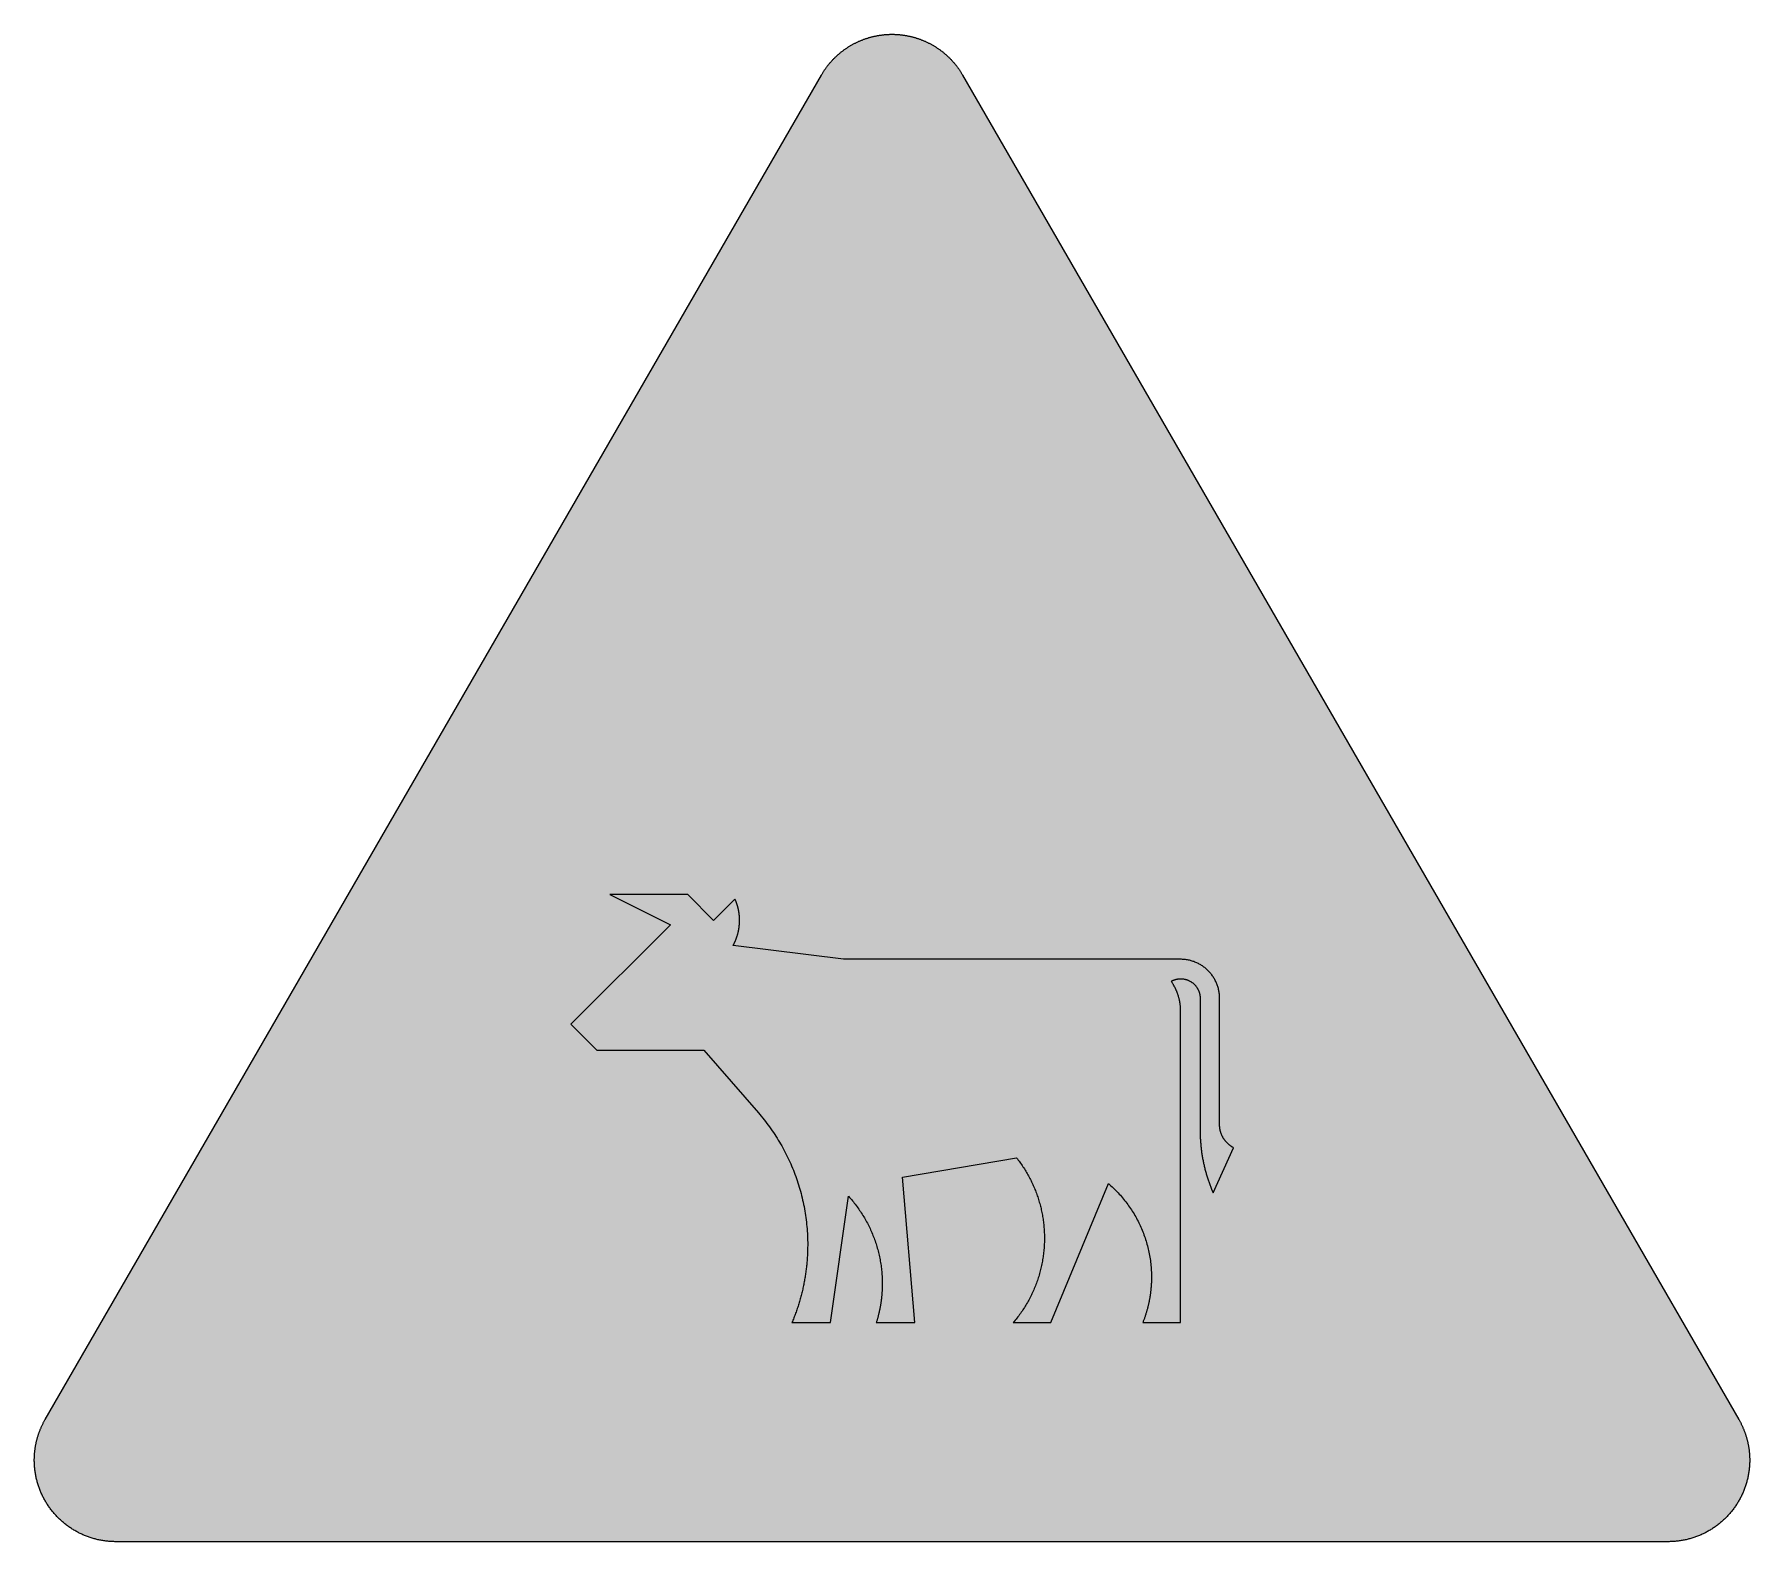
# Model space of a CAD drawing. Header units: millimetres. Extents: x 0 to 297, y 0 to 261.
import ezdxf

# ---------------------------------------------------------------- set-up
doc = ezdxf.new("R2010")
doc.units = ezdxf.units.MM

msp = doc.modelspace()

# ---------------------------------------------------------------- hatches: boundary and pattern name
for color, points in [(254, [(14.1633, 0.0526), (13.9878, 0.0533), (13.8125, 0.0559), (13.6373, 0.061), (13.462, 0.0686), (13.2893, 0.0787), (13.114, 0.0914), (12.9413, 0.1041), (12.7686, 0.1194), (12.5959, 0.1397), (12.4231, 0.16), (12.2504, 0.1803), (12.0777, 0.2057), (11.9075, 0.2337), (11.7373, 0.2616), (11.5672, 0.2921), (11.397, 0.3251), (11.2268, 0.3607), (11.0592, 0.3962), (10.8915, 0.4369), (10.7239, 0.4775), (10.5562, 0.5207), (10.3886, 0.5664), (10.2235, 0.6121), (10.0584, 0.6604), (9.8933, 0.7137), (9.7307, 0.7645), (9.5682, 0.8204), (9.4056, 0.8788), (9.2431, 0.9373), (9.083, 0.9982), (8.923, 1.0617), (8.763, 1.1252), (8.6055, 1.1938), (8.4455, 1.2624), (8.2906, 1.331), (8.1331, 1.4046), (7.9781, 1.4783), (7.8232, 1.5545), (7.6708, 1.6332), (7.5184, 1.7145), (7.366, 1.7958), (7.2161, 1.8796), (7.0663, 1.966), (6.919, 2.0549), (6.7716, 2.1438), (6.6243, 2.2352), (6.4795, 2.3266), (6.3348, 2.4232), (6.19, 2.5197), (6.0477, 2.6187), (5.908, 2.7178), (5.7683, 2.8219), (5.6286, 2.9261), (5.4915, 3.0302), (5.3543, 3.1394), (5.2197, 3.2487), (5.0851, 3.3579), (4.953, 3.4722), (4.8209, 3.5865), (4.6914, 3.7033), (4.5644, 3.8202), (4.4348, 3.9395), (4.3104, 4.0615), (4.1859, 4.1859), (4.0615, 4.3104), (3.9395, 4.4374), (3.8202, 4.5644), (3.7033, 4.6914), (3.5865, 4.8235), (3.4722, 4.953), (3.3579, 5.0876), (3.2487, 5.2197), (3.1369, 5.3543), (3.0302, 5.4915), (2.9235, 5.6286), (2.8194, 5.7683), (2.7178, 5.908), (2.6187, 6.0503), (2.5197, 6.19), (2.4232, 6.3348), (2.3266, 6.4795), (2.2352, 6.6243), (2.1438, 6.7716), (2.0523, 6.919), (1.966, 7.0663), (1.8796, 7.2161), (1.7958, 7.366), (1.7145, 7.5184), (1.6332, 7.6708), (1.5545, 7.8232), (1.4783, 7.9781), (1.4046, 8.1331), (1.331, 8.2906), (1.2598, 8.4455), (1.1913, 8.6055), (1.1252, 8.763), (1.0592, 8.923), (0.9982, 9.083), (0.9373, 9.2431), (0.8763, 9.4056), (0.8204, 9.5682), (0.7645, 9.7307), (0.7112, 9.8933), (0.6604, 10.0584), (0.6121, 10.2235), (0.5639, 10.3911), (0.5207, 10.5562), (0.4775, 10.7239), (0.4343, 10.8915), (0.3962, 11.0592), (0.3607, 11.2268), (0.3251, 11.397), (0.2921, 11.5672), (0.2616, 11.7373), (0.2311, 11.9075), (0.2057, 12.0802), (0.1803, 12.2504), (0.1575, 12.4231), (0.1372, 12.5959), (0.1194, 12.7686), (0.1041, 12.9413), (0.0889, 13.114), (0.0787, 13.2893), (0.0686, 13.462), (0.061, 13.6373), (0.0559, 13.8125), (0.0508, 13.9878), (0.0508, 14.163), (0.0508, 14.2773), (0.0533, 14.3942), (0.0559, 14.511), (0.0584, 14.6253), (0.0635, 14.7422), (0.0686, 14.859), (0.0737, 14.9733), (0.0813, 15.0901), (0.0889, 15.2044), (0.0991, 15.3187), (0.1092, 15.4356), (0.1194, 15.5499), (0.1321, 15.6642), (0.1448, 15.7785), (0.1575, 15.8953), (0.1727, 16.0096), (0.188, 16.1239), (0.2032, 16.2382), (0.221, 16.35), (0.2413, 16.4643), (0.2591, 16.5786), (0.2794, 16.6929), (0.2997, 16.8046), (0.3226, 16.9189), (0.3454, 17.0307), (0.3708, 17.145), (0.3937, 17.2568), (0.4191, 17.3685), (0.447, 17.4803), (0.475, 17.592), (0.5029, 17.7038), (0.5334, 17.8156), (0.5613, 17.9273), (0.5944, 18.0365), (0.6248, 18.1483), (0.6579, 18.2575), (0.6934, 18.3693), (0.7264, 18.4785), (0.762, 18.5877), (0.8001, 18.6969), (0.8382, 18.8062), (0.8763, 18.9128), (0.9144, 19.0221), (0.955, 19.1313), (0.9957, 19.238), (1.0389, 19.3446), (1.0795, 19.4539), (1.1252, 19.5605), (1.1684, 19.6647), (1.2141, 19.7714), (1.2598, 19.878), (1.3081, 19.9822), (1.3564, 20.0889), (1.4046, 20.193), (1.4554, 20.2971), (1.5062, 20.4013), (1.557, 20.5054), (1.6104, 20.607), (1.6637, 20.7112), (1.717, 20.8128), (1.7729, 20.9144), (1.8263, 21.016), (1.8847, 21.1176), (1.9406, 21.2192), (136.2523, 253.8501), (136.3091, 253.9492), (136.3675, 254.0483), (136.4285, 254.1473), (136.4894, 254.2464), (136.5504, 254.3454), (136.6139, 254.442), (136.6774, 254.5385), (136.7409, 254.635), (136.8044, 254.7315), (136.8704, 254.8255), (136.9365, 254.922), (137.0025, 255.016), (137.0711, 255.11), (137.1397, 255.2014), (137.2083, 255.2954), (137.2794, 255.3868), (137.3505, 255.4783), (137.4216, 255.5672), (137.4927, 255.6586), (137.5664, 255.7475), (137.6401, 255.8364), (137.7137, 255.9253), (137.7874, 256.0117), (137.8636, 256.098), (137.9398, 256.1844), (138.016, 256.2708), (138.0947, 256.3546), (138.1735, 256.4409), (138.2522, 256.5222), (138.3309, 256.606), (138.4122, 256.6899), (138.4935, 256.7711), (138.5748, 256.8524), (138.6586, 256.9312), (138.7399, 257.0124), (138.8237, 257.0912), (138.9075, 257.1699), (138.9939, 257.2461), (139.0802, 257.3249), (139.1641, 257.4011), (139.253, 257.4747), (139.3393, 257.5509), (139.4282, 257.6246), (139.5171, 257.6982), (139.606, 257.7719), (139.6949, 257.843), (139.7864, 257.9141), (139.8778, 257.9853), (139.9692, 258.0564), (140.0607, 258.125), (140.1547, 258.1935), (140.2486, 258.2596), (140.3426, 258.3282), (140.4366, 258.3942), (140.5331, 258.4602), (140.6296, 258.5237), (140.7262, 258.5872), (140.8227, 258.6507), (140.9192, 258.7142), (141.0183, 258.7752), (141.1173, 258.8362), (141.2164, 258.8946), (141.3154, 258.9555), (141.4145, 259.014), (141.5161, 259.0698), (141.6177, 259.1283), (141.7193, 259.1841), (141.8209, 259.2375), (141.9225, 259.2934), (142.0266, 259.3467), (142.1308, 259.3975), (142.2324, 259.4508), (142.3365, 259.5016), (142.4407, 259.5499), (142.5473, 259.6007), (142.6515, 259.6464), (142.7556, 259.6947), (142.8623, 259.7404), (142.969, 259.7861), (143.0757, 259.8318), (143.1823, 259.875), (143.289, 259.9182), (143.3957, 259.9588), (143.5049, 259.9995), (143.6116, 260.0401), (143.7208, 260.0808), (143.83, 260.1189), (143.9393, 260.1544), (144.0485, 260.1925), (144.1577, 260.2281), (144.2669, 260.2636), (144.3761, 260.2967), (144.4879, 260.3297), (144.5971, 260.3627), (144.7089, 260.3932), (144.8206, 260.4237), (144.9299, 260.4516), (145.0416, 260.4821), (145.1534, 260.5075), (145.2651, 260.5354), (145.3794, 260.5608), (145.4912, 260.5862), (145.603, 260.6091), (145.7173, 260.6319), (145.829, 260.6548), (145.9433, 260.6751), (146.0551, 260.6954), (146.1694, 260.7158), (146.2837, 260.7335), (146.398, 260.7513), (146.5123, 260.7666), (146.6266, 260.7818), (146.7409, 260.797), (146.8552, 260.8123), (146.9695, 260.825), (147.0838, 260.8351), (147.2006, 260.8478), (147.3149, 260.858), (147.4292, 260.8656), (147.5461, 260.8732), (147.6604, 260.8809), (147.7772, 260.8859), (147.8915, 260.8936), (148.0083, 260.8961), (148.1226, 260.9012), (148.2395, 260.9037), (148.3563, 260.9037), (148.4706, 260.9037), (148.5875, 260.9037), (148.7043, 260.9037), (148.8186, 260.9012), (148.9354, 260.8961), (149.0523, 260.8936), (149.1666, 260.8859), (149.2834, 260.8809), (149.3977, 260.8732), (149.512, 260.8656), (149.6289, 260.858), (149.7432, 260.8478), (149.8575, 260.8351), (149.9743, 260.825), (150.0886, 260.8123), (150.2029, 260.797), (150.3172, 260.7818), (150.4315, 260.7666), (150.5458, 260.7513), (150.6601, 260.7335), (150.7744, 260.7158), (150.8862, 260.6954), (151.0005, 260.6751), (151.1148, 260.6548), (151.2265, 260.6319), (151.3408, 260.6091), (151.4526, 260.5862), (151.5643, 260.5608), (151.6761, 260.5354), (151.7879, 260.5075), (151.8996, 260.4821), (152.0114, 260.4516), (152.1231, 260.4237), (152.2349, 260.3932), (152.3467, 260.3627), (152.4559, 260.3297), (152.5676, 260.2967), (152.6769, 260.2636), (152.7861, 260.2281), (152.8953, 260.1925), (153.0045, 260.1544), (153.1137, 260.1189), (153.223, 260.0808), (153.3296, 260.0401), (153.4389, 259.9995), (153.5455, 259.9588), (153.6548, 259.9182), (153.7614, 259.875), (153.8681, 259.8318), (153.9748, 259.7861), (154.0789, 259.7404), (154.1856, 259.6947), (154.2923, 259.6464), (154.3964, 259.6007), (154.5006, 259.5499), (154.6047, 259.5016), (154.7089, 259.4508), (154.813, 259.3975), (154.9171, 259.3467), (155.0187, 259.2934), (155.1203, 259.2375), (155.2245, 259.1841), (155.3261, 259.1283), (155.4251, 259.0698), (155.5267, 259.014), (155.6283, 258.9555), (155.7274, 258.8946), (155.8265, 258.8362), (155.9255, 258.7752), (156.022, 258.7142), (156.1211, 258.6507), (156.2176, 258.5872), (156.3141, 258.5237), (156.4107, 258.4602), (156.5046, 258.3942), (156.6012, 258.3282), (156.6951, 258.2596), (156.7866, 258.1935), (156.8806, 258.125), (156.972, 258.0564), (157.066, 257.9853), (157.1574, 257.9141), (157.2463, 257.843), (157.3378, 257.7719), (157.4267, 257.6982), (157.5156, 257.6246), (157.6019, 257.5509), (157.6908, 257.4747), (157.7772, 257.4011), (157.8635, 257.3249), (157.9499, 257.2461), (158.0337, 257.1699), (158.1201, 257.0912), (158.2039, 257.0124), (158.2852, 256.9312), (158.369, 256.8524), (158.4503, 256.7711), (158.5316, 256.6899), (158.6103, 256.606), (158.6916, 256.5222), (158.7703, 256.4409), (158.8491, 256.3546), (158.9253, 256.2708), (159.004, 256.1844), (159.0802, 256.098), (159.1539, 256.0117), (159.2301, 255.9253), (159.3037, 255.8364), (159.3774, 255.7475), (159.451, 255.6586), (159.5222, 255.5672), (159.5933, 255.4783), (159.6644, 255.3868), (159.7355, 255.2954), (159.8041, 255.2014), (159.8727, 255.11), (159.9387, 255.016), (160.0073, 254.922), (160.0733, 254.8255), (160.1368, 254.7315), (160.2029, 254.635), (160.2664, 254.5385), (160.3299, 254.442), (160.3908, 254.3454), (160.4543, 254.2464), (160.5153, 254.1473), (160.5737, 254.0483), (160.6347, 253.9492), (160.6906, 253.8476), (295.0023, 21.2192), (295.0591, 21.1176), (295.115, 21.016), (295.1709, 20.9144), (295.2267, 20.8128), (295.2801, 20.7112), (295.3334, 20.607), (295.3868, 20.5054), (295.4376, 20.4013), (295.4884, 20.2971), (295.5392, 20.193), (295.5874, 20.0889), (295.6357, 19.9822), (295.6814, 19.878), (295.7297, 19.7714), (295.7754, 19.6647), (295.8186, 19.5605), (295.8617, 19.4539), (295.9049, 19.3446), (295.9481, 19.238), (295.9887, 19.1313), (296.0294, 19.0221), (296.0675, 18.9128), (296.1056, 18.8062), (296.1437, 18.6969), (296.1792, 18.5877), (296.2148, 18.4785), (296.2504, 18.3693), (296.2834, 18.2575), (296.3164, 18.1483), (296.3494, 18.0365), (296.3799, 17.9273), (296.4104, 17.8156), (296.4409, 17.7038), (296.4688, 17.592), (296.4967, 17.4803), (296.5221, 17.3685), (296.5475, 17.2568), (296.5729, 17.145), (296.5958, 17.0307), (296.6212, 16.9189), (296.6415, 16.8046), (296.6644, 16.6929), (296.6822, 16.5786), (296.7025, 16.4643), (296.7203, 16.35), (296.738, 16.2382), (296.7558, 16.1239), (296.7711, 16.0096), (296.7838, 15.8953), (296.799, 15.7785), (296.8117, 15.6642), (296.8244, 15.5499), (296.8346, 15.4356), (296.8447, 15.3187), (296.8523, 15.2044), (296.86, 15.0901), (296.8676, 14.9733), (296.8752, 14.859), (296.8803, 14.7422), (296.8828, 14.6253), (296.8879, 14.511), (296.8904, 14.3942), (296.8904, 14.2773), (296.8904, 14.163), (296.8904, 13.9878), (296.8879, 13.8125), (296.8828, 13.6373), (296.8752, 13.462), (296.865, 13.2893), (296.8523, 13.114), (296.8396, 12.9413), (296.8219, 12.7686), (296.8041, 12.5959), (296.7838, 12.4231), (296.7609, 12.2504), (296.738, 12.0802), (296.7101, 11.9075), (296.6822, 11.7373), (296.6517, 11.5672), (296.6187, 11.397), (296.5831, 11.2268), (296.545, 11.0592), (296.5069, 10.8915), (296.4663, 10.7239), (296.4231, 10.5562), (296.3774, 10.3911), (296.3316, 10.2235), (296.2808, 10.0584), (296.23, 9.8933), (296.1767, 9.7307), (296.1234, 9.5682), (296.0649, 9.4056), (296.0065, 9.2431), (295.9456, 9.083), (295.8821, 8.923), (295.8186, 8.763), (295.75, 8.6055), (295.6814, 8.4455), (295.6103, 8.2906), (295.5392, 8.1331), (295.463, 7.9781), (295.3868, 7.8232), (295.3106, 7.6708), (295.2293, 7.5184), (295.148, 7.366), (295.0642, 7.2161), (294.9778, 7.0663), (294.8889, 6.919), (294.8, 6.7716), (294.7086, 6.6243), (294.6146, 6.4795), (294.5206, 6.3348), (294.4241, 6.19), (294.325, 6.0503), (294.226, 5.908), (294.1218, 5.7683), (294.0177, 5.6286), (293.9136, 5.4915), (293.8043, 5.3543), (293.6951, 5.2197), (293.5859, 5.0876), (293.4716, 4.953), (293.3573, 4.8235), (293.2405, 4.6914), (293.1236, 4.5644), (293.0042, 4.4374), (292.8823, 4.3104), (292.7579, 4.1859), (292.6334, 4.0615), (292.5089, 3.9395), (292.3794, 3.8202), (292.2524, 3.7033), (292.1203, 3.5865), (291.9908, 3.4722), (291.8562, 3.3579), (291.7241, 3.2487), (291.5895, 3.1394), (291.4523, 3.0302), (291.3151, 2.9261), (291.1754, 2.8219), (291.0357, 2.7178), (290.8935, 2.6187), (290.7513, 2.5197), (290.609, 2.4232), (290.4642, 2.3266), (290.3195, 2.2352), (290.1721, 2.1438), (290.0248, 2.0549), (289.8775, 1.966), (289.7276, 1.8796), (289.5778, 1.7958), (289.4254, 1.7145), (289.273, 1.6332), (289.118, 1.5545), (288.9656, 1.4783), (288.8107, 1.4046), (288.6532, 1.331), (288.4957, 1.2624), (288.3383, 1.1938), (288.1808, 1.1252), (288.0208, 1.0617), (287.8607, 0.9982), (287.7007, 0.9373), (287.5382, 0.8788), (287.3756, 0.8204), (287.213, 0.7645), (287.0479, 0.7137), (286.8854, 0.6604), (286.7203, 0.6121), (286.5526, 0.5664), (286.3875, 0.5207), (286.2199, 0.4775), (286.0523, 0.4369), (285.8846, 0.3962), (285.7144, 0.3607), (285.5468, 0.3251), (285.3766, 0.2921), (285.2064, 0.2616), (285.0363, 0.2337), (284.8635, 0.2057), (284.6934, 0.1803), (284.5206, 0.16), (284.3479, 0.1397), (284.1752, 0.1194), (284.0025, 0.1041), (283.8272, 0.0914), (283.6545, 0.0787), (283.4792, 0.0686), (283.3065, 0.061), (283.1313, 0.0559), (282.956, 0.0533), (282.7807, 0.0508)]), (59, [(92.91, 89.6098), (97.3998, 85.12), (115.9207, 85.12), (125.349, 74.2696), (125.603, 73.9699), (125.857, 73.6702), (126.1059, 73.3654), (126.3498, 73.0606), (126.5911, 72.7532), (126.8298, 72.4433), (127.0635, 72.1284), (127.2946, 71.8134), (127.5207, 71.4959), (127.7442, 71.1759), (127.9627, 70.8533), (128.1786, 70.5307), (128.3894, 70.2031), (128.5977, 69.8754), (128.8009, 69.5427), (129.0015, 69.2099), (129.1996, 68.8746), (129.3901, 68.5394), (129.5806, 68.199), (129.7635, 67.8586), (129.9464, 67.5157), (130.1217, 67.1703), (130.2969, 66.8249), (130.4646, 66.4769), (130.6297, 66.1264), (130.7922, 65.7733), (130.9497, 65.4202), (131.1021, 65.0646), (131.252, 64.709), (131.3993, 64.3484), (131.539, 63.9902), (131.6761, 63.627), (131.8108, 63.2638), (131.9403, 62.9006), (132.0648, 62.5348), (132.1867, 62.1665), (132.3035, 61.7982), (132.4178, 61.4274), (132.527, 61.0565), (132.6312, 60.6831), (132.7302, 60.3098), (132.8293, 59.9338), (132.9207, 59.5579), (133.0096, 59.1795), (133.0935, 58.801), (133.1722, 58.4225), (133.2484, 58.0415), (133.3195, 57.658), (133.3881, 57.277), (133.4491, 56.8935), (133.51, 56.5074), (133.5634, 56.1238), (133.6142, 55.7378), (133.6599, 55.3491), (133.7005, 54.9631), (133.7386, 54.5744), (133.7716, 54.1858), (133.7996, 53.7947), (133.825, 53.406), (133.8428, 53.0149), (133.8605, 52.6212), (133.8707, 52.23), (133.8783, 51.8389), (133.8783, 51.4452), (133.8783, 51.2293), (133.8758, 51.0108), (133.8732, 50.7949), (133.8682, 50.579), (133.8631, 50.3606), (133.8555, 50.1447), (133.8453, 49.9288), (133.8351, 49.7129), (133.825, 49.497), (133.8123, 49.2811), (133.797, 49.0652), (133.7818, 48.8493), (133.7666, 48.6334), (133.7488, 48.42), (133.7285, 48.2041), (133.7081, 47.9882), (133.6853, 47.7749), (133.6624, 47.559), (133.637, 47.3456), (133.6116, 47.1297), (133.5837, 46.9163), (133.5557, 46.703), (133.5253, 46.4871), (133.4922, 46.2737), (133.4592, 46.0604), (133.4262, 45.847), (133.3906, 45.6362), (133.3551, 45.4228), (133.317, 45.2095), (133.2763, 44.9986), (133.2357, 44.7853), (133.1951, 44.5745), (133.1519, 44.3636), (133.1062, 44.1528), (133.0604, 43.942), (133.0147, 43.7312), (132.9639, 43.5204), (132.9157, 43.3095), (132.8649, 43.1013), (132.8115, 42.8904), (132.7582, 42.6822), (132.7023, 42.4739), (132.6464, 42.2656), (132.588, 42.0573), (132.5296, 41.849), (132.4712, 41.6433), (132.4077, 41.435), (132.3467, 41.2293), (132.2807, 41.021), (132.2172, 40.8153), (132.1486, 40.6095), (132.0825, 40.4063), (132.0114, 40.2006), (131.9428, 39.9974), (131.8692, 39.7916), (131.7981, 39.5884), (131.7219, 39.3852), (131.6482, 39.182), (131.5695, 38.9814), (131.4907, 38.7782), (131.412, 38.5775), (131.3307, 38.3769), (131.2494, 38.1762), (131.1656, 37.9755), (137.8095, 37.9762), (140.9319, 59.8332), (141.1072, 59.6367), (141.2799, 59.4411), (141.4501, 59.243), (141.6177, 59.0423), (141.7828, 58.8416), (141.9454, 58.6359), (142.1054, 58.4327), (142.2654, 58.2244), (142.4203, 58.0161), (142.5727, 57.8053), (142.7226, 57.5945), (142.8699, 57.3811), (143.0147, 57.1652), (143.1595, 56.9493), (143.2992, 56.7309), (143.4363, 56.5125), (143.571, 56.2915), (143.703, 56.068), (143.8326, 55.8444), (143.9596, 55.6184), (144.084, 55.3923), (144.206, 55.1663), (144.3228, 54.9351), (144.4396, 54.7065), (144.5539, 54.4728), (144.6657, 54.2417), (144.7724, 54.0055), (144.8791, 53.7718), (144.9807, 53.5356), (145.0797, 53.2968), (145.1788, 53.0581), (145.2728, 52.8193), (145.3642, 52.578), (145.4531, 52.3367), (145.5395, 52.0929), (145.6233, 51.849), (145.702, 51.6026), (145.7808, 51.3588), (145.857, 51.1099), (145.9281, 50.8635), (145.9967, 50.6146), (146.0627, 50.3657), (146.1262, 50.1142), (146.1872, 49.8627), (146.2456, 49.6113), (146.3015, 49.3598), (146.3523, 49.1058), (146.4031, 48.8518), (146.4488, 48.5978), (146.492, 48.3413), (146.5326, 48.0847), (146.5707, 47.8282), (146.6037, 47.5717), (146.6367, 47.3151), (146.6647, 47.056), (146.6901, 46.797), (146.7129, 46.5379), (146.7333, 46.2788), (146.7485, 46.0172), (146.7637, 45.7581), (146.7739, 45.4965), (146.7815, 45.2349), (146.7866, 44.9732), (146.7866, 44.7116), (146.7866, 44.6049), (146.7866, 44.4957), (146.7841, 44.389), (146.7841, 44.2824), (146.7815, 44.1757), (146.779, 44.069), (146.7739, 43.9623), (146.7714, 43.8556), (146.7663, 43.749), (146.7612, 43.6423), (146.7561, 43.5331), (146.751, 43.4264), (146.7434, 43.3197), (146.7383, 43.213), (146.7307, 43.1063), (146.7231, 43.0022), (146.7129, 42.8955), (146.7053, 42.7888), (146.6952, 42.6822), (146.685, 42.5755), (146.6748, 42.4688), (146.6647, 42.3621), (146.652, 42.2554), (146.6418, 42.1513), (146.6291, 42.0446), (146.6164, 41.9379), (146.6012, 41.8313), (146.5885, 41.7271), (146.5732, 41.6204), (146.558, 41.5138), (146.5428, 41.4096), (146.5275, 41.3029), (146.5097, 41.1988), (146.4945, 41.0921), (146.4767, 40.988), (146.4589, 40.8813), (146.4412, 40.7772), (146.4208, 40.6705), (146.4005, 40.5663), (146.3827, 40.4622), (146.3624, 40.3581), (146.3396, 40.2514), (146.3192, 40.1472), (146.2964, 40.0431), (146.2735, 39.939), (146.2507, 39.8348), (146.2278, 39.7307), (146.2049, 39.6265), (146.1795, 39.5224), (146.1541, 39.4183), (146.1287, 39.3141), (146.1033, 39.21), (146.0779, 39.1058), (146.05, 39.0042), (146.0221, 38.9001), (145.9941, 38.796), (145.9662, 38.6944), (145.9382, 38.5902), (145.9078, 38.4886), (145.8773, 38.3845), (145.8468, 38.2829), (145.8163, 38.1787), (145.7858, 38.0771), (145.7528, 37.9755), (152.4014, 37.9762), (150.308, 63.1074), (170.0265, 66.4739), (170.1698, 66.2864), (170.3146, 66.0984), (170.4543, 65.9105), (170.594, 65.72), (170.7312, 65.5269), (170.8658, 65.3339), (171.0004, 65.1408), (171.13, 64.9453), (171.2595, 64.7471), (171.384, 64.5516), (171.5084, 64.3509), (171.6303, 64.1502), (171.7497, 63.9496), (171.8691, 63.7464), (171.9834, 63.5432), (172.0977, 63.3374), (172.2095, 63.1317), (172.3187, 62.926), (172.4254, 62.7177), (172.5295, 62.5094), (172.6311, 62.2986), (172.7327, 62.0878), (172.8292, 61.8769), (172.9257, 61.6636), (173.0197, 61.4502), (173.1086, 61.2343), (173.2001, 61.0184), (173.2864, 60.8025), (173.3702, 60.5841), (173.4515, 60.3656), (173.5328, 60.1472), (173.609, 59.9262), (173.6852, 59.7052), (173.7589, 59.4843), (173.8274, 59.2633), (173.896, 59.0398), (173.9621, 58.8162), (174.0256, 58.5902), (174.0891, 58.3667), (174.1475, 58.1406), (174.2034, 57.9145), (174.2592, 57.6859), (174.31, 57.4599), (174.3608, 57.2313), (174.4066, 57.0027), (174.4523, 56.7715), (174.4955, 56.5429), (174.5361, 56.3118), (174.5742, 56.0807), (174.6098, 55.8495), (174.6428, 55.6184), (174.6733, 55.3847), (174.7012, 55.151), (174.7266, 54.9173), (174.7495, 54.6837), (174.7698, 54.45), (174.7901, 54.2163), (174.8053, 53.9826), (174.818, 53.7464), (174.8307, 53.5102), (174.8384, 53.2765), (174.846, 53.0403), (174.8485, 52.8041), (174.8511, 52.5678), (174.8485, 52.3164), (174.8434, 52.0649), (174.8384, 51.816), (174.8282, 51.5671), (174.8155, 51.3156), (174.8003, 51.0667), (174.7825, 50.8178), (174.7622, 50.5714), (174.7368, 50.3225), (174.7114, 50.0761), (174.6834, 49.8297), (174.6504, 49.5833), (174.6174, 49.337), (174.5793, 49.0906), (174.5386, 48.8467), (174.498, 48.6029), (174.4523, 48.3591), (174.404, 48.1152), (174.3532, 47.8739), (174.2999, 47.6301), (174.244, 47.3913), (174.1856, 47.15), (174.1246, 46.9113), (174.0611, 46.67), (173.9951, 46.4337), (173.9265, 46.195), (173.8554, 45.9588), (173.7817, 45.7225), (173.7055, 45.4889), (173.6242, 45.2552), (173.543, 45.0215), (173.4591, 44.7904), (173.3728, 44.5592), (173.2839, 44.3281), (173.1924, 44.0995), (173.0959, 43.8709), (172.9994, 43.6448), (172.9003, 43.4188), (172.7987, 43.1927), (172.6946, 42.9692), (172.5879, 42.7457), (172.4787, 42.5247), (172.3669, 42.3037), (172.2526, 42.0827), (172.1358, 41.8643), (172.0164, 41.6484), (171.8945, 41.4325), (171.77, 41.2191), (171.643, 41.0058), (171.5135, 40.7924), (171.384, 40.5816), (171.2493, 40.3733), (171.1122, 40.165), (170.975, 39.9593), (170.8328, 39.7535), (170.6905, 39.5503), (170.5458, 39.3471), (170.3959, 39.1465), (170.246, 38.9484), (170.0936, 38.7502), (169.9387, 38.5547), (169.7812, 38.3591), (169.6212, 38.166), (169.4612, 37.9755), (175.974, 37.9762), (185.9248, 62.0258), (186.1439, 61.8338), (186.3598, 61.6382), (186.5757, 61.4426), (186.7865, 61.2445), (186.9948, 61.0413), (187.2005, 60.8381), (187.4012, 60.6298), (187.6019, 60.4215), (187.7974, 60.2082), (187.9905, 59.9948), (188.1784, 59.7789), (188.3664, 59.5605), (188.5493, 59.3369), (188.7296, 59.1134), (188.9074, 58.8899), (189.0801, 58.6613), (189.2529, 58.4302), (189.4205, 58.199), (189.5831, 57.9628), (189.7456, 57.7266), (189.9031, 57.4904), (190.058, 57.2491), (190.2079, 57.0078), (190.3578, 56.7614), (190.5025, 56.515), (190.6422, 56.2686), (190.7819, 56.0197), (190.9166, 55.7682), (191.0461, 55.5142), (191.1756, 55.2577), (191.2976, 55.0012), (191.4195, 54.7446), (191.5363, 54.483), (191.6506, 54.2214), (191.7624, 53.9598), (191.8691, 53.6956), (191.9707, 53.4289), (192.0723, 53.1622), (192.1688, 52.893), (192.2602, 52.6237), (192.3491, 52.3519), (192.4355, 52.0802), (192.5168, 51.8058), (192.5955, 51.5315), (192.6692, 51.2547), (192.7403, 50.9778), (192.8089, 50.6984), (192.8724, 50.419), (192.9308, 50.1396), (192.9867, 49.8577), (193.04, 49.5757), (193.0883, 49.2912), (193.134, 49.0068), (193.1746, 48.7223), (193.2102, 48.4353), (193.2457, 48.1482), (193.2737, 47.8612), (193.2991, 47.5742), (193.3219, 47.2846), (193.3397, 46.9951), (193.3524, 46.7055), (193.3626, 46.416), (193.3677, 46.1239), (193.3702, 45.8318), (193.3702, 45.7073), (193.3702, 45.5803), (193.3677, 45.4533), (193.3651, 45.3288), (193.3626, 45.2018), (193.3575, 45.0774), (193.3524, 44.9504), (193.3473, 44.8259), (193.3397, 44.6989), (193.3346, 44.5745), (193.3245, 44.4475), (193.3169, 44.323), (193.3067, 44.196), (193.2991, 44.0715), (193.2864, 43.9471), (193.2762, 43.8226), (193.2635, 43.6956), (193.2508, 43.5712), (193.2381, 43.4467), (193.2229, 43.3222), (193.2076, 43.1978), (193.1924, 43.0733), (193.1746, 42.9489), (193.1568, 42.8244), (193.1391, 42.6999), (193.1213, 42.5755), (193.101, 42.451), (193.0806, 42.3266), (193.0603, 42.2046), (193.0375, 42.0802), (193.0146, 41.9557), (192.9917, 41.8338), (192.9689, 41.7093), (192.9435, 41.5874), (192.9181, 41.463), (192.8927, 41.341), (192.8647, 41.2191), (192.8368, 41.0947), (192.8089, 40.9727), (192.7809, 40.8508), (192.7504, 40.7289), (192.72, 40.607), (192.6895, 40.4851), (192.6565, 40.3631), (192.626, 40.2438), (192.593, 40.1218), (192.5574, 39.9999), (192.5218, 39.8805), (192.4863, 39.7586), (192.4507, 39.6392), (192.4152, 39.5173), (192.3771, 39.3979), (192.339, 39.2786), (192.2983, 39.1592), (192.2602, 39.0398), (192.2196, 38.9204), (192.1789, 38.801), (192.1358, 38.6817), (192.0926, 38.5648), (192.0494, 38.4454), (192.0062, 38.3286), (191.9605, 38.2092), (191.9173, 38.0924), (191.8691, 37.9755), (198.4223, 37.9762), (198.4223, 91.8559), (198.4197, 91.9404), (198.4197, 92.0293), (198.4172, 92.1156), (198.4146, 92.202), (198.4096, 92.2884), (198.407, 92.3747), (198.3994, 92.4611), (198.3943, 92.5474), (198.3867, 92.6338), (198.3791, 92.7202), (198.3715, 92.8065), (198.3613, 92.8929), (198.3511, 92.9792), (198.3384, 93.0631), (198.3283, 93.1494), (198.3156, 93.2332), (198.3003, 93.3196), (198.2876, 93.4034), (198.2724, 93.4898), (198.2546, 93.5736), (198.2394, 93.6574), (198.2216, 93.7412), (198.2013, 93.8276), (198.1835, 93.9114), (198.1632, 93.9927), (198.1429, 94.0765), (198.12, 94.1603), (198.0971, 94.2442), (198.0743, 94.3254), (198.0514, 94.4093), (198.026, 94.4905), (198.0006, 94.5744), (197.9727, 94.6556), (197.9473, 94.7369), (197.9193, 94.8182), (197.8889, 94.8995), (197.8609, 94.9808), (197.8304, 95.0595), (197.7974, 95.1408), (197.7669, 95.2195), (197.7339, 95.3008), (197.7009, 95.3795), (197.6679, 95.4583), (197.6323, 95.537), (197.5968, 95.6158), (197.5587, 95.692), (197.5231, 95.7707), (197.485, 95.8469), (197.4469, 95.9256), (197.4063, 96.0018), (197.3656, 96.078), (197.325, 96.1542), (197.2843, 96.2304), (197.2412, 96.3041), (197.198, 96.3803), (197.1548, 96.454), (197.1091, 96.5276), (197.0634, 96.6013), (197.0176, 96.6749), (196.9694, 96.7486), (196.9237, 96.8223), (196.8754, 96.8934), (196.8246, 96.9645), (196.7763, 97.0356), (196.7992, 97.0483), (196.8221, 97.0636), (196.8475, 97.0763), (196.8703, 97.0864), (196.8957, 97.0991), (196.9186, 97.1118), (196.944, 97.1245), (196.9668, 97.1347), (196.9922, 97.1474), (197.0151, 97.1575), (197.0405, 97.1702), (197.0659, 97.1804), (197.0888, 97.1906), (197.1142, 97.2033), (197.1396, 97.2134), (197.165, 97.2236), (197.1878, 97.2337), (197.2132, 97.2414), (197.2386, 97.2515), (197.264, 97.2617), (197.2894, 97.2693), (197.3148, 97.2795), (197.3402, 97.2871), (197.3656, 97.2972), (197.391, 97.3049), (197.4164, 97.3125), (197.4418, 97.3201), (197.4672, 97.3277), (197.4926, 97.3353), (197.518, 97.343), (197.546, 97.3506), (197.5714, 97.3582), (197.5968, 97.3633), (197.6222, 97.3709), (197.6501, 97.376), (197.6755, 97.3836), (197.7009, 97.3887), (197.7263, 97.3938), (197.7542, 97.3988), (197.7796, 97.4039), (197.805, 97.409), (197.833, 97.4141), (197.8584, 97.4192), (197.8863, 97.4242), (197.9117, 97.4268), (197.9397, 97.4319), (197.9651, 97.4344), (197.9905, 97.4395), (198.0184, 97.442), (198.0438, 97.4446), (198.0717, 97.4471), (198.0971, 97.4496), (198.1251, 97.4522), (198.153, 97.4547), (198.1784, 97.4573), (198.2064, 97.4598), (198.2318, 97.4598), (198.2597, 97.4623), (198.2851, 97.4623), (198.313, 97.4649), (198.341, 97.4649), (198.3664, 97.4649), (198.3943, 97.4649), (198.4223, 97.4649), (198.5086, 97.4649), (198.595, 97.4623), (198.6813, 97.4573), (198.7652, 97.4496), (198.849, 97.4395), (198.9328, 97.4268), (199.0166, 97.4141), (199.1004, 97.3963), (199.1817, 97.3785), (199.263, 97.3607), (199.3443, 97.3379), (199.423, 97.315), (199.5018, 97.2896), (199.578, 97.2617), (199.6567, 97.2312), (199.7329, 97.2007), (199.8066, 97.1677), (199.8802, 97.1347), (199.9539, 97.0966), (200.0275, 97.0585), (200.0987, 97.0204), (200.1672, 96.9797), (200.2358, 96.9366), (200.3044, 96.8908), (200.3704, 96.8451), (200.4365, 96.7969), (200.5, 96.7486), (200.5635, 96.6978), (200.6244, 96.6445), (200.6854, 96.5911), (200.7438, 96.5352), (200.8022, 96.4794), (200.8581, 96.4209), (200.914, 96.3625), (200.9673, 96.3016), (201.0207, 96.2406), (201.0715, 96.1771), (201.1197, 96.1136), (201.168, 96.0476), (201.2137, 95.9815), (201.2594, 95.9129), (201.3026, 95.8444), (201.3433, 95.7758), (201.3814, 95.7047), (201.4195, 95.631), (201.4576, 95.5599), (201.4906, 95.4837), (201.5236, 95.41), (201.5566, 95.3338), (201.5846, 95.2576), (201.6125, 95.1789), (201.6379, 95.1001), (201.6608, 95.0214), (201.6836, 94.9401), (201.7039, 94.8588), (201.7217, 94.7776), (201.737, 94.6963), (201.7497, 94.6125), (201.7624, 94.5286), (201.7725, 94.4448), (201.7801, 94.3585), (201.7852, 94.2721), (201.7878, 94.1857), (201.7903, 94.0994), (201.7903, 71.1923), (201.7903, 71.0184), (201.7903, 70.8431), (201.7928, 70.6704), (201.7979, 70.4977), (201.803, 70.3224), (201.8081, 70.1497), (201.8157, 69.977), (201.8259, 69.8043), (201.8335, 69.6316), (201.8436, 69.4588), (201.8563, 69.2861), (201.869, 69.1134), (201.8843, 68.9407), (201.8995, 68.768), (201.9148, 68.5952), (201.9325, 68.4225), (201.9503, 68.2523), (201.9706, 68.0796), (201.991, 67.9094), (202.0113, 67.7367), (202.0341, 67.5665), (202.057, 67.3938), (202.0824, 67.2236), (202.1103, 67.0535), (202.1357, 66.8807), (202.1637, 66.7106), (202.1942, 66.5404), (202.2246, 66.3702), (202.2551, 66.2), (202.2881, 66.0324), (202.3212, 65.8622), (202.3567, 65.692), (202.3923, 65.5244), (202.4304, 65.3542), (202.4659, 65.1866), (202.5066, 65.0189), (202.5472, 64.8487), (202.5879, 64.6811), (202.631, 64.5135), (202.6742, 64.3458), (202.7174, 64.1807), (202.7631, 64.0131), (202.8088, 63.848), (202.8571, 63.6803), (202.9054, 63.5152), (202.9562, 63.3501), (203.007, 63.1825), (203.0578, 63.0199), (203.1111, 62.8548), (203.167, 62.6897), (203.2203, 62.5246), (203.2762, 62.3621), (203.3346, 62.1995), (203.393, 62.0344), (203.4515, 61.8719), (203.5124, 61.7093), (203.5734, 61.5493), (203.6369, 61.3867), (203.7004, 61.2242), (203.7639, 61.0641), (203.8299, 60.9041), (203.896, 60.7441), (203.9645, 60.5841), (204.0331, 60.4241), (207.5628, 68.235), (207.4926, 68.2701), (207.424, 68.3082), (207.358, 68.3489), (207.2919, 68.387), (207.2259, 68.4301), (207.1599, 68.4708), (207.0964, 68.514), (207.0329, 68.5597), (206.9719, 68.6029), (206.9109, 68.6511), (206.85, 68.6968), (206.7916, 68.7451), (206.7331, 68.7959), (206.6747, 68.8442), (206.6188, 68.895), (206.563, 68.9483), (206.5071, 68.9991), (206.4537, 69.055), (206.4004, 69.1083), (206.3496, 69.1642), (206.2988, 69.2201), (206.248, 69.276), (206.1997, 69.3344), (206.1515, 69.3928), (206.1032, 69.4512), (206.0575, 69.5122), (206.0143, 69.5731), (205.9686, 69.6341), (205.928, 69.6951), (205.8848, 69.7586), (205.8441, 69.8221), (205.806, 69.8881), (205.7654, 69.9516), (205.7298, 70.0176), (205.6917, 70.0837), (205.6587, 70.1497), (205.6232, 70.2183), (205.5901, 70.2843), (205.5597, 70.3529), (205.5292, 70.424), (205.4987, 70.4926), (205.4708, 70.5637), (205.4428, 70.6323), (205.4174, 70.7034), (205.392, 70.7771), (205.3692, 70.8482), (205.3463, 70.9219), (205.326, 70.993), (205.3057, 71.0667), (205.2853, 71.1403), (205.2676, 71.2165), (205.2523, 71.2902), (205.2371, 71.3664), (205.2244, 71.44), (205.2117, 71.5162), (205.199, 71.5924), (205.1888, 71.6686), (205.1812, 71.7448), (205.1736, 71.821), (205.1685, 71.8998), (205.1634, 71.976), (205.1609, 72.0547), (205.1583, 72.1335), (205.1558, 72.2122), (205.1583, 94.101), (205.1558, 94.2746), (205.1482, 94.4474), (205.138, 94.6175), (205.1228, 94.7877), (205.1025, 94.9579), (205.0796, 95.1255), (205.0517, 95.2906), (205.0212, 95.4557), (204.9856, 95.6208), (204.945, 95.7834), (204.9018, 95.9434), (204.8535, 96.1034), (204.8027, 96.2584), (204.7494, 96.4159), (204.691, 96.5683), (204.6275, 96.7207), (204.5614, 96.8705), (204.4929, 97.0204), (204.4192, 97.1652), (204.343, 97.3099), (204.2643, 97.4522), (204.183, 97.5919), (204.0966, 97.729), (204.0077, 97.8637), (203.9137, 97.9983), (203.8198, 98.1278), (203.7207, 98.2574), (203.6191, 98.3844), (203.515, 98.5063), (203.4083, 98.6282), (203.2965, 98.745), (203.1848, 98.8619), (203.0679, 98.9736), (202.9511, 99.0854), (202.8292, 99.1921), (202.7072, 99.2962), (202.5802, 99.3978), (202.4507, 99.4969), (202.3212, 99.5909), (202.1865, 99.6848), (202.0519, 99.7737), (201.9148, 99.8601), (201.7751, 99.9414), (201.6328, 100.0201), (201.488, 100.0963), (201.3407, 100.17), (201.1934, 100.2386), (201.0435, 100.3046), (200.8911, 100.3656), (200.7362, 100.4265), (200.5813, 100.4799), (200.4238, 100.5307), (200.2663, 100.5789), (200.1037, 100.6221), (199.9437, 100.6602), (199.7786, 100.6983), (199.6135, 100.7288), (199.4459, 100.7567), (199.2782, 100.7796), (199.1106, 100.7999), (198.9404, 100.8151), (198.7677, 100.8253), (198.595, 100.8329), (198.4223, 100.8329), (140.0542, 100.8352), (120.971, 103.2207), (121.0031, 103.2815), (121.0386, 103.345), (121.0716, 103.4085), (121.1047, 103.472), (121.1351, 103.5355), (121.1682, 103.599), (121.1986, 103.6625), (121.2291, 103.726), (121.2596, 103.7895), (121.2901, 103.8555), (121.318, 103.919), (121.346, 103.9851), (121.3764, 104.0511), (121.4018, 104.1146), (121.4298, 104.1806), (121.4552, 104.2467), (121.4831, 104.3127), (121.5085, 104.3788), (121.5314, 104.4448), (121.5568, 104.5108), (121.5796, 104.5794), (121.605, 104.6455), (121.6279, 104.7115), (121.6482, 104.7801), (121.6711, 104.8461), (121.6914, 104.9147), (121.7117, 104.9833), (121.732, 105.0493), (121.7524, 105.1179), (121.7727, 105.1865), (121.7905, 105.2551), (121.8082, 105.3236), (121.826, 105.3922), (121.8413, 105.4608), (121.859, 105.5294), (121.8743, 105.598), (121.8895, 105.6665), (121.9048, 105.7351), (121.9175, 105.8062), (121.9327, 105.8748), (121.9454, 105.9434), (121.9581, 106.0145), (121.9708, 106.0831), (121.981, 106.1542), (121.9911, 106.2228), (122.0013, 106.2939), (122.0114, 106.365), (122.0216, 106.4336), (122.0292, 106.5047), (122.0368, 106.5759), (122.0445, 106.6444), (122.0521, 106.7156), (122.0597, 106.7867), (122.0648, 106.8578), (122.0699, 106.9289), (122.0749, 107), (122.08, 107.0712), (122.0826, 107.1423), (122.0851, 107.2134), (122.0876, 107.2845), (122.0902, 107.3556), (122.0927, 107.4268), (122.0927, 107.4979), (122.0927, 107.569), (122.0927, 107.6274), (122.0927, 107.6884), (122.0902, 107.7468), (122.0902, 107.8078), (122.0876, 107.8662), (122.0851, 107.9271), (122.0826, 107.9856), (122.08, 108.0465), (122.0775, 108.1049), (122.0724, 108.1634), (122.0699, 108.2243), (122.0648, 108.2827), (122.0597, 108.3437), (122.0546, 108.4021), (122.0495, 108.4605), (122.0419, 108.5215), (122.0368, 108.5799), (122.0292, 108.6383), (122.0216, 108.6968), (122.014, 108.7552), (122.0064, 108.8161), (121.9987, 108.8746), (121.9886, 108.933), (121.981, 108.9914), (121.9708, 109.0498), (121.9606, 109.1082), (121.9505, 109.1667), (121.9403, 109.2251), (121.9276, 109.2835), (121.9175, 109.3419), (121.9048, 109.4003), (121.8921, 109.4588), (121.8794, 109.5172), (121.8667, 109.5756), (121.854, 109.6315), (121.8387, 109.6899), (121.826, 109.7483), (121.8108, 109.8042), (121.7955, 109.8626), (121.7803, 109.921), (121.7651, 109.9769), (121.7473, 110.0353), (121.732, 110.0912), (121.7143, 110.1496), (121.6965, 110.2055), (121.6787, 110.2614), (121.6609, 110.3198), (121.6431, 110.3757), (121.6254, 110.4316), (121.605, 110.4875), (121.5873, 110.5433), (121.5669, 110.5992), (121.5466, 110.6576), (121.5263, 110.711), (121.5034, 110.7669), (121.4831, 110.8227), (121.4603, 110.8786), (121.4399, 110.9345), (121.4171, 110.9904), (121.3942, 111.0437), (121.3688, 111.0996), (121.346, 111.1529), (121.3231, 111.2088), (121.2977, 111.2622), (117.6045, 107.5697), (113.115, 112.0595), (99.6446, 112.0595), (110.1217, 106.8215)])]:
    msp.add_hatch(color=color).paths.add_polyline_path(points)
h = msp.add_hatch(color=22)
h.paths.add_polyline_path([(14.1633, 5.3442), (13.9344, 5.3467), (13.7084, 5.3543), (13.4849, 5.3696), (13.2613, 5.3873), (13.0378, 5.4127), (12.8194, 5.4458), (12.6009, 5.4813), (12.385, 5.522), (12.1717, 5.5677), (11.9583, 5.621), (11.7475, 5.6769), (11.5392, 5.7404), (11.3335, 5.8064), (11.1303, 5.8776), (10.9296, 5.9538), (10.729, 6.035), (10.5334, 6.1214), (10.3378, 6.2128), (10.1473, 6.3068), (9.9593, 6.4084), (9.7714, 6.5126), (9.5885, 6.6192), (9.4082, 6.7335), (9.2304, 6.8504), (9.0576, 6.9698), (8.8849, 7.0942), (8.7173, 7.2238), (8.5522, 7.3584), (8.3896, 7.493), (8.2321, 7.6352), (8.0772, 7.7775), (7.9273, 7.9273), (7.7775, 8.0772), (7.6352, 8.2321), (7.493, 8.3922), (7.3558, 8.5522), (7.2238, 8.7173), (7.0942, 8.8849), (6.9698, 9.0576), (6.8504, 9.2329), (6.7335, 9.4082), (6.6192, 9.5885), (6.5126, 9.7739), (6.4084, 9.9593), (6.3068, 10.1473), (6.2128, 10.3403), (6.1214, 10.5334), (6.035, 10.729), (5.9538, 10.9296), (5.8776, 11.1303), (5.8064, 11.3335), (5.7404, 11.5392), (5.6769, 11.7475), (5.621, 11.9583), (5.5677, 12.1717), (5.522, 12.385), (5.4813, 12.6009), (5.4432, 12.8194), (5.4127, 13.0404), (5.3873, 13.2613), (5.3696, 13.4849), (5.3543, 13.7084), (5.3467, 13.9344), (5.3416, 14.163), (5.3442, 14.2342), (5.3442, 14.3078), (5.3442, 14.3789), (5.3467, 14.4526), (5.3492, 14.5237), (5.3543, 14.5974), (5.3569, 14.6685), (5.3619, 14.7422), (5.367, 14.8133), (5.3721, 14.8869), (5.3797, 14.9581), (5.3848, 15.0292), (5.3924, 15.1003), (5.4, 15.174), (5.4102, 15.2451), (5.4178, 15.3162), (5.428, 15.3873), (5.4381, 15.4584), (5.4483, 15.5296), (5.461, 15.6007), (5.4737, 15.6718), (5.4864, 15.7429), (5.4991, 15.814), (5.5118, 15.8852), (5.527, 15.9563), (5.5423, 16.0249), (5.5575, 16.096), (5.5728, 16.1671), (5.5905, 16.2357), (5.6083, 16.3068), (5.6261, 16.3754), (5.6439, 16.444), (5.6617, 16.5151), (5.682, 16.5837), (5.7023, 16.6522), (5.7226, 16.7208), (5.7429, 16.7919), (5.7658, 16.8605), (5.7887, 16.9266), (5.8115, 16.9951), (5.8344, 17.0637), (5.8572, 17.1323), (5.8826, 17.2009), (5.908, 17.2669), (5.9334, 17.3355), (5.9588, 17.4015), (5.9868, 17.4676), (6.0147, 17.5362), (6.0427, 17.6022), (6.0706, 17.6682), (6.0985, 17.7343), (6.129, 17.8003), (6.1595, 17.8664), (6.19, 17.9299), (6.2205, 17.9959), (6.2509, 18.0619), (6.284, 18.1254), (6.317, 18.1915), (6.35, 18.255), (6.383, 18.3185), (6.4186, 18.382), (6.4541, 18.4455), (6.4897, 18.509), (6.5253, 18.5725), (140.8356, 251.2042), (140.909, 251.3305), (140.9852, 251.4549), (141.064, 251.5794), (141.1453, 251.7013), (141.2265, 251.8232), (141.3129, 251.9426), (141.3967, 252.0594), (141.4856, 252.1763), (141.5745, 252.2906), (141.666, 252.4023), (141.7599, 252.5141), (141.8539, 252.6233), (141.9504, 252.73), (142.0495, 252.8367), (142.1486, 252.9408), (142.2502, 253.0424), (142.3518, 253.144), (142.4559, 253.2431), (142.5626, 253.3396), (142.6693, 253.4336), (142.7785, 253.5276), (142.8877, 253.619), (142.9995, 253.7104), (143.1112, 253.7968), (143.2255, 253.8832), (143.3424, 253.967), (143.4592, 254.0483), (143.576, 254.1295), (143.6954, 254.2083), (143.8173, 254.2845), (143.9393, 254.3581), (144.0612, 254.4318), (144.1856, 254.5004), (144.3126, 254.569), (144.4371, 254.635), (144.5666, 254.701), (144.6936, 254.762), (144.8232, 254.823), (144.9553, 254.8814), (145.0848, 254.9373), (145.2194, 254.9906), (145.3515, 255.0414), (145.4861, 255.0922), (145.6207, 255.1405), (145.7579, 255.1836), (145.8951, 255.2268), (146.0322, 255.2675), (146.1694, 255.3081), (146.3091, 255.3437), (146.4488, 255.3792), (146.591, 255.4097), (146.7307, 255.4402), (146.873, 255.4681), (147.0152, 255.491), (147.16, 255.5138), (147.3022, 255.5342), (147.447, 255.5519), (147.5918, 255.5697), (147.7391, 255.5824), (147.8839, 255.5926), (148.0312, 255.6027), (148.176, 255.6078), (148.3233, 255.6104), (148.4706, 255.6129), (148.6179, 255.6104), (148.7653, 255.6078), (148.9126, 255.6027), (149.0599, 255.5926), (149.2047, 255.5824), (149.3495, 255.5697), (149.4942, 255.5519), (149.639, 255.5342), (149.7838, 255.5138), (149.926, 255.491), (150.0683, 255.4681), (150.2105, 255.4402), (150.3528, 255.4097), (150.4925, 255.3792), (150.6347, 255.3437), (150.7719, 255.3081), (150.9116, 255.2675), (151.0487, 255.2268), (151.1859, 255.1836), (151.323, 255.1405), (151.4577, 255.0922), (151.5923, 255.0414), (151.7244, 254.9906), (151.8564, 254.9373), (151.9885, 254.8814), (152.1206, 254.823), (152.2501, 254.762), (152.3771, 254.701), (152.5041, 254.635), (152.6311, 254.569), (152.7581, 254.5004), (152.8801, 254.4318), (153.0045, 254.3581), (153.1264, 254.2845), (153.2458, 254.2083), (153.3652, 254.1295), (153.4846, 254.0483), (153.6014, 253.967), (153.7157, 253.8832), (153.83, 253.7968), (153.9443, 253.7104), (154.0561, 253.619), (154.1653, 253.5276), (154.2745, 253.4336), (154.3812, 253.3396), (154.4879, 253.2431), (154.592, 253.144), (154.6936, 253.0424), (154.7952, 252.9408), (154.8943, 252.8367), (154.9933, 252.73), (155.0899, 252.6233), (155.1838, 252.5141), (155.2778, 252.4023), (155.3693, 252.2906), (155.4582, 252.1763), (155.5471, 252.0594), (155.6334, 251.9426), (155.7172, 251.8232), (155.7985, 251.7013), (155.8798, 251.5794), (155.9585, 251.4549), (156.0347, 251.3305), (156.1109, 251.2035), (290.4201, 18.5734), (290.4541, 18.509), (290.4896, 18.4455), (290.5252, 18.382), (290.5608, 18.3185), (290.5938, 18.255), (290.6268, 18.1915), (290.6598, 18.1254), (290.6903, 18.0619), (290.7233, 17.9959), (290.7538, 17.9299), (290.7843, 17.8664), (290.8148, 17.8003), (290.8452, 17.7343), (290.8732, 17.6682), (290.9011, 17.6022), (290.9291, 17.5362), (290.957, 17.4676), (290.9824, 17.4015), (291.0103, 17.3355), (291.0357, 17.2669), (291.0611, 17.2009), (291.084, 17.1323), (291.1094, 17.0637), (291.1323, 16.9951), (291.1551, 16.9266), (291.178, 16.8605), (291.1983, 16.7919), (291.2212, 16.7208), (291.2415, 16.6522), (291.2618, 16.5837), (291.2796, 16.5151), (291.2999, 16.444), (291.3177, 16.3754), (291.3355, 16.3068), (291.3532, 16.2357), (291.3685, 16.1671), (291.3863, 16.096), (291.4015, 16.0249), (291.4167, 15.9563), (291.4294, 15.8852), (291.4447, 15.814), (291.4574, 15.7429), (291.4701, 15.6718), (291.4828, 15.6007), (291.4929, 15.5296), (291.5031, 15.4584), (291.5133, 15.3873), (291.5234, 15.3162), (291.5336, 15.2451), (291.5412, 15.174), (291.5488, 15.1003), (291.5564, 15.0292), (291.5641, 14.9581), (291.5691, 14.8869), (291.5768, 14.8133), (291.5818, 14.7422), (291.5844, 14.6685), (291.5895, 14.5974), (291.592, 14.5237), (291.5945, 14.4526), (291.5971, 14.3789), (291.5996, 14.3078), (291.5996, 14.2342), (291.5996, 14.163), (291.5971, 13.9344), (291.5895, 13.7084), (291.5742, 13.4849), (291.5539, 13.2613), (291.5285, 13.0404), (291.498, 12.8194), (291.4625, 12.6009), (291.4218, 12.385), (291.3736, 12.1717), (291.3228, 11.9583), (291.2643, 11.7475), (291.2034, 11.5392), (291.1373, 11.3335), (291.0637, 11.1303), (290.9875, 10.9296), (290.9062, 10.729), (290.8198, 10.5334), (290.7309, 10.3403), (290.6344, 10.1473), (290.5354, 9.9593), (290.4312, 9.7739), (290.322, 9.5885), (290.2102, 9.4082), (290.0934, 9.2329), (289.974, 9.0576), (289.847, 8.8849), (289.72, 8.7173), (289.5854, 8.5522), (289.4482, 8.3922), (289.3085, 8.2321), (289.1638, 8.0772), (289.0164, 7.9273), (288.8666, 7.7775), (288.7116, 7.6352), (288.5516, 7.493), (288.3916, 7.3584), (288.2265, 7.2238), (288.0563, 7.0942), (287.8861, 6.9698), (287.7109, 6.8504), (287.5331, 6.7335), (287.3527, 6.6192), (287.1699, 6.5126), (286.9844, 6.4084), (286.7965, 6.3068), (286.6034, 6.2128), (286.4104, 6.1214), (286.2148, 6.035), (286.0142, 5.9538), (285.8135, 5.8776), (285.6103, 5.8064), (285.4046, 5.7404), (285.1963, 5.6769), (284.9855, 5.621), (284.7721, 5.5677), (284.5587, 5.522), (284.3428, 5.4813), (284.1244, 5.4458), (283.9034, 5.4127), (283.6824, 5.3873), (283.4589, 5.3696), (283.2354, 5.3543), (283.0093, 5.3467), (282.7807, 5.3442)])
h.paths.add_polyline_path([(44.716, 31.8026), (148.4725, 211.5167), (252.2305, 31.8026)], flags=16)

# ---------------------------------------------------------------- linework, layer by layer
at = {"color": 254}
msp.add_lwpolyline([(14.1633, 0.0526), (13.9878, 0.0533), (13.8125, 0.0559), (13.6373, 0.061), (13.462, 0.0686), (13.2893, 0.0787), (13.114, 0.0914), (12.9413, 0.1041), (12.7686, 0.1194), (12.5959, 0.1397), (12.4231, 0.16), (12.2504, 0.1803), (12.0777, 0.2057), (11.9075, 0.2337), (11.7373, 0.2616), (11.5672, 0.2921), (11.397, 0.3251), (11.2268, 0.3607), (11.0592, 0.3962), (10.8915, 0.4369), (10.7239, 0.4775), (10.5562, 0.5207), (10.3886, 0.5664), (10.2235, 0.6121), (10.0584, 0.6604), (9.8933, 0.7137), (9.7307, 0.7645), (9.5682, 0.8204), (9.4056, 0.8788), (9.2431, 0.9373), (9.083, 0.9982), (8.923, 1.0617), (8.763, 1.1252), (8.6055, 1.1938), (8.4455, 1.2624), (8.2906, 1.331), (8.1331, 1.4046), (7.9781, 1.4783), (7.8232, 1.5545), (7.6708, 1.6332), (7.5184, 1.7145), (7.366, 1.7958), (7.2161, 1.8796), (7.0663, 1.966), (6.919, 2.0549), (6.7716, 2.1438), (6.6243, 2.2352), (6.4795, 2.3266), (6.3348, 2.4232), (6.19, 2.5197), (6.0477, 2.6187), (5.908, 2.7178), (5.7683, 2.8219), (5.6286, 2.9261), (5.4915, 3.0302), (5.3543, 3.1394), (5.2197, 3.2487), (5.0851, 3.3579), (4.953, 3.4722), (4.8209, 3.5865), (4.6914, 3.7033), (4.5644, 3.8202), (4.4348, 3.9395), (4.3104, 4.0615), (4.1859, 4.1859), (4.0615, 4.3104), (3.9395, 4.4374), (3.8202, 4.5644), (3.7033, 4.6914), (3.5865, 4.8235), (3.4722, 4.953), (3.3579, 5.0876), (3.2487, 5.2197), (3.1369, 5.3543), (3.0302, 5.4915), (2.9235, 5.6286), (2.8194, 5.7683), (2.7178, 5.908), (2.6187, 6.0503), (2.5197, 6.19), (2.4232, 6.3348), (2.3266, 6.4795), (2.2352, 6.6243), (2.1438, 6.7716), (2.0523, 6.919), (1.966, 7.0663), (1.8796, 7.2161), (1.7958, 7.366), (1.7145, 7.5184), (1.6332, 7.6708), (1.5545, 7.8232), (1.4783, 7.9781), (1.4046, 8.1331), (1.331, 8.2906), (1.2598, 8.4455), (1.1913, 8.6055), (1.1252, 8.763), (1.0592, 8.923), (0.9982, 9.083), (0.9373, 9.2431), (0.8763, 9.4056), (0.8204, 9.5682), (0.7645, 9.7307), (0.7112, 9.8933), (0.6604, 10.0584), (0.6121, 10.2235), (0.5639, 10.3911), (0.5207, 10.5562), (0.4775, 10.7239), (0.4343, 10.8915), (0.3962, 11.0592), (0.3607, 11.2268), (0.3251, 11.397), (0.2921, 11.5672), (0.2616, 11.7373), (0.2311, 11.9075), (0.2057, 12.0802), (0.1803, 12.2504), (0.1575, 12.4231), (0.1372, 12.5959), (0.1194, 12.7686), (0.1041, 12.9413), (0.0889, 13.114), (0.0787, 13.2893), (0.0686, 13.462), (0.061, 13.6373), (0.0559, 13.8125), (0.0508, 13.9878), (0.0508, 14.163), (0.0508, 14.2773), (0.0533, 14.3942), (0.0559, 14.511), (0.0584, 14.6253), (0.0635, 14.7422), (0.0686, 14.859), (0.0737, 14.9733), (0.0813, 15.0901), (0.0889, 15.2044), (0.0991, 15.3187), (0.1092, 15.4356), (0.1194, 15.5499), (0.1321, 15.6642), (0.1448, 15.7785), (0.1575, 15.8953), (0.1727, 16.0096), (0.188, 16.1239), (0.2032, 16.2382), (0.221, 16.35), (0.2413, 16.4643), (0.2591, 16.5786), (0.2794, 16.6929), (0.2997, 16.8046), (0.3226, 16.9189), (0.3454, 17.0307), (0.3708, 17.145), (0.3937, 17.2568), (0.4191, 17.3685), (0.447, 17.4803), (0.475, 17.592), (0.5029, 17.7038), (0.5334, 17.8156), (0.5613, 17.9273), (0.5944, 18.0365), (0.6248, 18.1483), (0.6579, 18.2575), (0.6934, 18.3693), (0.7264, 18.4785), (0.762, 18.5877), (0.8001, 18.6969), (0.8382, 18.8062), (0.8763, 18.9128), (0.9144, 19.0221), (0.955, 19.1313), (0.9957, 19.238), (1.0389, 19.3446), (1.0795, 19.4539), (1.1252, 19.5605), (1.1684, 19.6647), (1.2141, 19.7714), (1.2598, 19.878), (1.3081, 19.9822), (1.3564, 20.0889), (1.4046, 20.193), (1.4554, 20.2971), (1.5062, 20.4013), (1.557, 20.5054), (1.6104, 20.607), (1.6637, 20.7112), (1.717, 20.8128), (1.7729, 20.9144), (1.8263, 21.016), (1.8847, 21.1176), (1.9406, 21.2192), (136.2523, 253.8501), (136.3091, 253.9492), (136.3675, 254.0483), (136.4285, 254.1473), (136.4894, 254.2464), (136.5504, 254.3454), (136.6139, 254.442), (136.6774, 254.5385), (136.7409, 254.635), (136.8044, 254.7315), (136.8704, 254.8255), (136.9365, 254.922), (137.0025, 255.016), (137.0711, 255.11), (137.1397, 255.2014), (137.2083, 255.2954), (137.2794, 255.3868), (137.3505, 255.4783), (137.4216, 255.5672), (137.4927, 255.6586), (137.5664, 255.7475), (137.6401, 255.8364), (137.7137, 255.9253), (137.7874, 256.0117), (137.8636, 256.098), (137.9398, 256.1844), (138.016, 256.2708), (138.0947, 256.3546), (138.1735, 256.4409), (138.2522, 256.5222), (138.3309, 256.606), (138.4122, 256.6899), (138.4935, 256.7711), (138.5748, 256.8524), (138.6586, 256.9312), (138.7399, 257.0124), (138.8237, 257.0912), (138.9075, 257.1699), (138.9939, 257.2461), (139.0802, 257.3249), (139.1641, 257.4011), (139.253, 257.4747), (139.3393, 257.5509), (139.4282, 257.6246), (139.5171, 257.6982), (139.606, 257.7719), (139.6949, 257.843), (139.7864, 257.9141), (139.8778, 257.9853), (139.9692, 258.0564), (140.0607, 258.125), (140.1547, 258.1935), (140.2486, 258.2596), (140.3426, 258.3282), (140.4366, 258.3942), (140.5331, 258.4602), (140.6296, 258.5237), (140.7262, 258.5872), (140.8227, 258.6507), (140.9192, 258.7142), (141.0183, 258.7752), (141.1173, 258.8362), (141.2164, 258.8946), (141.3154, 258.9555), (141.4145, 259.014), (141.5161, 259.0698), (141.6177, 259.1283), (141.7193, 259.1841), (141.8209, 259.2375), (141.9225, 259.2934), (142.0266, 259.3467), (142.1308, 259.3975), (142.2324, 259.4508), (142.3365, 259.5016), (142.4407, 259.5499), (142.5473, 259.6007), (142.6515, 259.6464), (142.7556, 259.6947), (142.8623, 259.7404), (142.969, 259.7861), (143.0757, 259.8318), (143.1823, 259.875), (143.289, 259.9182), (143.3957, 259.9588), (143.5049, 259.9995), (143.6116, 260.0401), (143.7208, 260.0808), (143.83, 260.1189), (143.9393, 260.1544), (144.0485, 260.1925), (144.1577, 260.2281), (144.2669, 260.2636), (144.3761, 260.2967), (144.4879, 260.3297), (144.5971, 260.3627), (144.7089, 260.3932), (144.8206, 260.4237), (144.9299, 260.4516), (145.0416, 260.4821), (145.1534, 260.5075), (145.2651, 260.5354), (145.3794, 260.5608), (145.4912, 260.5862), (145.603, 260.6091), (145.7173, 260.6319), (145.829, 260.6548), (145.9433, 260.6751), (146.0551, 260.6954), (146.1694, 260.7158), (146.2837, 260.7335), (146.398, 260.7513), (146.5123, 260.7666), (146.6266, 260.7818), (146.7409, 260.797), (146.8552, 260.8123), (146.9695, 260.825), (147.0838, 260.8351), (147.2006, 260.8478), (147.3149, 260.858), (147.4292, 260.8656), (147.5461, 260.8732), (147.6604, 260.8809), (147.7772, 260.8859), (147.8915, 260.8936), (148.0083, 260.8961), (148.1226, 260.9012), (148.2395, 260.9037), (148.3563, 260.9037), (148.4706, 260.9037), (148.5875, 260.9037), (148.7043, 260.9037), (148.8186, 260.9012), (148.9354, 260.8961), (149.0523, 260.8936), (149.1666, 260.8859), (149.2834, 260.8809), (149.3977, 260.8732), (149.512, 260.8656), (149.6289, 260.858), (149.7432, 260.8478), (149.8575, 260.8351), (149.9743, 260.825), (150.0886, 260.8123), (150.2029, 260.797), (150.3172, 260.7818), (150.4315, 260.7666), (150.5458, 260.7513), (150.6601, 260.7335), (150.7744, 260.7158), (150.8862, 260.6954), (151.0005, 260.6751), (151.1148, 260.6548), (151.2265, 260.6319), (151.3408, 260.6091), (151.4526, 260.5862), (151.5643, 260.5608), (151.6761, 260.5354), (151.7879, 260.5075), (151.8996, 260.4821), (152.0114, 260.4516), (152.1231, 260.4237), (152.2349, 260.3932), (152.3467, 260.3627), (152.4559, 260.3297), (152.5676, 260.2967), (152.6769, 260.2636), (152.7861, 260.2281), (152.8953, 260.1925), (153.0045, 260.1544), (153.1137, 260.1189), (153.223, 260.0808), (153.3296, 260.0401), (153.4389, 259.9995), (153.5455, 259.9588), (153.6548, 259.9182), (153.7614, 259.875), (153.8681, 259.8318), (153.9748, 259.7861), (154.0789, 259.7404), (154.1856, 259.6947), (154.2923, 259.6464), (154.3964, 259.6007), (154.5006, 259.5499), (154.6047, 259.5016), (154.7089, 259.4508), (154.813, 259.3975), (154.9171, 259.3467), (155.0187, 259.2934), (155.1203, 259.2375), (155.2245, 259.1841), (155.3261, 259.1283), (155.4251, 259.0698), (155.5267, 259.014), (155.6283, 258.9555), (155.7274, 258.8946), (155.8265, 258.8362), (155.9255, 258.7752), (156.022, 258.7142), (156.1211, 258.6507), (156.2176, 258.5872), (156.3141, 258.5237), (156.4107, 258.4602), (156.5046, 258.3942), (156.6012, 258.3282), (156.6951, 258.2596), (156.7866, 258.1935), (156.8806, 258.125), (156.972, 258.0564), (157.066, 257.9853), (157.1574, 257.9141), (157.2463, 257.843), (157.3378, 257.7719), (157.4267, 257.6982), (157.5156, 257.6246), (157.6019, 257.5509), (157.6908, 257.4747), (157.7772, 257.4011), (157.8635, 257.3249), (157.9499, 257.2461), (158.0337, 257.1699), (158.1201, 257.0912), (158.2039, 257.0124), (158.2852, 256.9312), (158.369, 256.8524), (158.4503, 256.7711), (158.5316, 256.6899), (158.6103, 256.606), (158.6916, 256.5222), (158.7703, 256.4409), (158.8491, 256.3546), (158.9253, 256.2708), (159.004, 256.1844), (159.0802, 256.098), (159.1539, 256.0117), (159.2301, 255.9253), (159.3037, 255.8364), (159.3774, 255.7475), (159.451, 255.6586), (159.5222, 255.5672), (159.5933, 255.4783), (159.6644, 255.3868), (159.7355, 255.2954), (159.8041, 255.2014), (159.8727, 255.11), (159.9387, 255.016), (160.0073, 254.922), (160.0733, 254.8255), (160.1368, 254.7315), (160.2029, 254.635), (160.2664, 254.5385), (160.3299, 254.442), (160.3908, 254.3454), (160.4543, 254.2464), (160.5153, 254.1473), (160.5737, 254.0483), (160.6347, 253.9492), (160.6906, 253.8476), (295.0023, 21.2192), (295.0591, 21.1176), (295.115, 21.016), (295.1709, 20.9144), (295.2267, 20.8128), (295.2801, 20.7112), (295.3334, 20.607), (295.3868, 20.5054), (295.4376, 20.4013), (295.4884, 20.2971), (295.5392, 20.193), (295.5874, 20.0889), (295.6357, 19.9822), (295.6814, 19.878), (295.7297, 19.7714), (295.7754, 19.6647), (295.8186, 19.5605), (295.8617, 19.4539), (295.9049, 19.3446), (295.9481, 19.238), (295.9887, 19.1313), (296.0294, 19.0221), (296.0675, 18.9128), (296.1056, 18.8062), (296.1437, 18.6969), (296.1792, 18.5877), (296.2148, 18.4785), (296.2504, 18.3693), (296.2834, 18.2575), (296.3164, 18.1483), (296.3494, 18.0365), (296.3799, 17.9273), (296.4104, 17.8156), (296.4409, 17.7038), (296.4688, 17.592), (296.4967, 17.4803), (296.5221, 17.3685), (296.5475, 17.2568), (296.5729, 17.145), (296.5958, 17.0307), (296.6212, 16.9189), (296.6415, 16.8046), (296.6644, 16.6929), (296.6822, 16.5786), (296.7025, 16.4643), (296.7203, 16.35), (296.738, 16.2382), (296.7558, 16.1239), (296.7711, 16.0096), (296.7838, 15.8953), (296.799, 15.7785), (296.8117, 15.6642), (296.8244, 15.5499), (296.8346, 15.4356), (296.8447, 15.3187), (296.8523, 15.2044), (296.86, 15.0901), (296.8676, 14.9733), (296.8752, 14.859), (296.8803, 14.7422), (296.8828, 14.6253), (296.8879, 14.511), (296.8904, 14.3942), (296.8904, 14.2773), (296.8904, 14.163), (296.8904, 13.9878), (296.8879, 13.8125), (296.8828, 13.6373), (296.8752, 13.462), (296.865, 13.2893), (296.8523, 13.114), (296.8396, 12.9413), (296.8219, 12.7686), (296.8041, 12.5959), (296.7838, 12.4231), (296.7609, 12.2504), (296.738, 12.0802), (296.7101, 11.9075), (296.6822, 11.7373), (296.6517, 11.5672), (296.6187, 11.397), (296.5831, 11.2268), (296.545, 11.0592), (296.5069, 10.8915), (296.4663, 10.7239), (296.4231, 10.5562), (296.3774, 10.3911), (296.3316, 10.2235), (296.2808, 10.0584), (296.23, 9.8933), (296.1767, 9.7307), (296.1234, 9.5682), (296.0649, 9.4056), (296.0065, 9.2431), (295.9456, 9.083), (295.8821, 8.923), (295.8186, 8.763), (295.75, 8.6055), (295.6814, 8.4455), (295.6103, 8.2906), (295.5392, 8.1331), (295.463, 7.9781), (295.3868, 7.8232), (295.3106, 7.6708), (295.2293, 7.5184), (295.148, 7.366), (295.0642, 7.2161), (294.9778, 7.0663), (294.8889, 6.919), (294.8, 6.7716), (294.7086, 6.6243), (294.6146, 6.4795), (294.5206, 6.3348), (294.4241, 6.19), (294.325, 6.0503), (294.226, 5.908), (294.1218, 5.7683), (294.0177, 5.6286), (293.9136, 5.4915), (293.8043, 5.3543), (293.6951, 5.2197), (293.5859, 5.0876), (293.4716, 4.953), (293.3573, 4.8235), (293.2405, 4.6914), (293.1236, 4.5644), (293.0042, 4.4374), (292.8823, 4.3104), (292.7579, 4.1859), (292.6334, 4.0615), (292.5089, 3.9395), (292.3794, 3.8202), (292.2524, 3.7033), (292.1203, 3.5865), (291.9908, 3.4722), (291.8562, 3.3579), (291.7241, 3.2487), (291.5895, 3.1394), (291.4523, 3.0302), (291.3151, 2.9261), (291.1754, 2.8219), (291.0357, 2.7178), (290.8935, 2.6187), (290.7513, 2.5197), (290.609, 2.4232), (290.4642, 2.3266), (290.3195, 2.2352), (290.1721, 2.1438), (290.0248, 2.0549), (289.8775, 1.966), (289.7276, 1.8796), (289.5778, 1.7958), (289.4254, 1.7145), (289.273, 1.6332), (289.118, 1.5545), (288.9656, 1.4783), (288.8107, 1.4046), (288.6532, 1.331), (288.4957, 1.2624), (288.3383, 1.1938), (288.1808, 1.1252), (288.0208, 1.0617), (287.8607, 0.9982), (287.7007, 0.9373), (287.5382, 0.8788), (287.3756, 0.8204), (287.213, 0.7645), (287.0479, 0.7137), (286.8854, 0.6604), (286.7203, 0.6121), (286.5526, 0.5664), (286.3875, 0.5207), (286.2199, 0.4775), (286.0523, 0.4369), (285.8846, 0.3962), (285.7144, 0.3607), (285.5468, 0.3251), (285.3766, 0.2921), (285.2064, 0.2616), (285.0363, 0.2337), (284.8635, 0.2057), (284.6934, 0.1803), (284.5206, 0.16), (284.3479, 0.1397), (284.1752, 0.1194), (284.0025, 0.1041), (283.8272, 0.0914), (283.6545, 0.0787), (283.4792, 0.0686), (283.3065, 0.061), (283.1313, 0.0559), (282.956, 0.0533), (282.7807, 0.0508), (14.1633, 0.0526)], dxfattribs=at)
at = {"color": 59}
msp.add_lwpolyline([(92.91, 89.6098), (97.3998, 85.12), (115.9207, 85.12), (125.349, 74.2696), (125.603, 73.9699), (125.857, 73.6702), (126.1059, 73.3654), (126.3498, 73.0606), (126.5911, 72.7532), (126.8298, 72.4433), (127.0635, 72.1284), (127.2946, 71.8134), (127.5207, 71.4959), (127.7442, 71.1759), (127.9627, 70.8533), (128.1786, 70.5307), (128.3894, 70.2031), (128.5977, 69.8754), (128.8009, 69.5427), (129.0015, 69.2099), (129.1996, 68.8746), (129.3901, 68.5394), (129.5806, 68.199), (129.7635, 67.8586), (129.9464, 67.5157), (130.1217, 67.1703), (130.2969, 66.8249), (130.4646, 66.4769), (130.6297, 66.1264), (130.7922, 65.7733), (130.9497, 65.4202), (131.1021, 65.0646), (131.252, 64.709), (131.3993, 64.3484), (131.539, 63.9902), (131.6761, 63.627), (131.8108, 63.2638), (131.9403, 62.9006), (132.0648, 62.5348), (132.1867, 62.1665), (132.3035, 61.7982), (132.4178, 61.4274), (132.527, 61.0565), (132.6312, 60.6831), (132.7302, 60.3098), (132.8293, 59.9338), (132.9207, 59.5579), (133.0096, 59.1795), (133.0935, 58.801), (133.1722, 58.4225), (133.2484, 58.0415), (133.3195, 57.658), (133.3881, 57.277), (133.4491, 56.8935), (133.51, 56.5074), (133.5634, 56.1238), (133.6142, 55.7378), (133.6599, 55.3491), (133.7005, 54.9631), (133.7386, 54.5744), (133.7716, 54.1858), (133.7996, 53.7947), (133.825, 53.406), (133.8428, 53.0149), (133.8605, 52.6212), (133.8707, 52.23), (133.8783, 51.8389), (133.8783, 51.4452), (133.8783, 51.2293), (133.8758, 51.0108), (133.8732, 50.7949), (133.8682, 50.579), (133.8631, 50.3606), (133.8555, 50.1447), (133.8453, 49.9288), (133.8351, 49.7129), (133.825, 49.497), (133.8123, 49.2811), (133.797, 49.0652), (133.7818, 48.8493), (133.7666, 48.6334), (133.7488, 48.42), (133.7285, 48.2041), (133.7081, 47.9882), (133.6853, 47.7749), (133.6624, 47.559), (133.637, 47.3456), (133.6116, 47.1297), (133.5837, 46.9163), (133.5557, 46.703), (133.5253, 46.4871), (133.4922, 46.2737), (133.4592, 46.0604), (133.4262, 45.847), (133.3906, 45.6362), (133.3551, 45.4228), (133.317, 45.2095), (133.2763, 44.9986), (133.2357, 44.7853), (133.1951, 44.5745), (133.1519, 44.3636), (133.1062, 44.1528), (133.0604, 43.942), (133.0147, 43.7312), (132.9639, 43.5204), (132.9157, 43.3095), (132.8649, 43.1013), (132.8115, 42.8904), (132.7582, 42.6822), (132.7023, 42.4739), (132.6464, 42.2656), (132.588, 42.0573), (132.5296, 41.849), (132.4712, 41.6433), (132.4077, 41.435), (132.3467, 41.2293), (132.2807, 41.021), (132.2172, 40.8153), (132.1486, 40.6095), (132.0825, 40.4063), (132.0114, 40.2006), (131.9428, 39.9974), (131.8692, 39.7916), (131.7981, 39.5884), (131.7219, 39.3852), (131.6482, 39.182), (131.5695, 38.9814), (131.4907, 38.7782), (131.412, 38.5775), (131.3307, 38.3769), (131.2494, 38.1762), (131.1656, 37.9755), (137.8095, 37.9762), (140.9319, 59.8332), (141.1072, 59.6367), (141.2799, 59.4411), (141.4501, 59.243), (141.6177, 59.0423), (141.7828, 58.8416), (141.9454, 58.6359), (142.1054, 58.4327), (142.2654, 58.2244), (142.4203, 58.0161), (142.5727, 57.8053), (142.7226, 57.5945), (142.8699, 57.3811), (143.0147, 57.1652), (143.1595, 56.9493), (143.2992, 56.7309), (143.4363, 56.5125), (143.571, 56.2915), (143.703, 56.068), (143.8326, 55.8444), (143.9596, 55.6184), (144.084, 55.3923), (144.206, 55.1663), (144.3228, 54.9351), (144.4396, 54.7065), (144.5539, 54.4728), (144.6657, 54.2417), (144.7724, 54.0055), (144.8791, 53.7718), (144.9807, 53.5356), (145.0797, 53.2968), (145.1788, 53.0581), (145.2728, 52.8193), (145.3642, 52.578), (145.4531, 52.3367), (145.5395, 52.0929), (145.6233, 51.849), (145.702, 51.6026), (145.7808, 51.3588), (145.857, 51.1099), (145.9281, 50.8635), (145.9967, 50.6146), (146.0627, 50.3657), (146.1262, 50.1142), (146.1872, 49.8627), (146.2456, 49.6113), (146.3015, 49.3598), (146.3523, 49.1058), (146.4031, 48.8518), (146.4488, 48.5978), (146.492, 48.3413), (146.5326, 48.0847), (146.5707, 47.8282), (146.6037, 47.5717), (146.6367, 47.3151), (146.6647, 47.056), (146.6901, 46.797), (146.7129, 46.5379), (146.7333, 46.2788), (146.7485, 46.0172), (146.7637, 45.7581), (146.7739, 45.4965), (146.7815, 45.2349), (146.7866, 44.9732), (146.7866, 44.7116), (146.7866, 44.6049), (146.7866, 44.4957), (146.7841, 44.389), (146.7841, 44.2824), (146.7815, 44.1757), (146.779, 44.069), (146.7739, 43.9623), (146.7714, 43.8556), (146.7663, 43.749), (146.7612, 43.6423), (146.7561, 43.5331), (146.751, 43.4264), (146.7434, 43.3197), (146.7383, 43.213), (146.7307, 43.1063), (146.7231, 43.0022), (146.7129, 42.8955), (146.7053, 42.7888), (146.6952, 42.6822), (146.685, 42.5755), (146.6748, 42.4688), (146.6647, 42.3621), (146.652, 42.2554), (146.6418, 42.1513), (146.6291, 42.0446), (146.6164, 41.9379), (146.6012, 41.8313), (146.5885, 41.7271), (146.5732, 41.6204), (146.558, 41.5138), (146.5428, 41.4096), (146.5275, 41.3029), (146.5097, 41.1988), (146.4945, 41.0921), (146.4767, 40.988), (146.4589, 40.8813), (146.4412, 40.7772), (146.4208, 40.6705), (146.4005, 40.5663), (146.3827, 40.4622), (146.3624, 40.3581), (146.3396, 40.2514), (146.3192, 40.1472), (146.2964, 40.0431), (146.2735, 39.939), (146.2507, 39.8348), (146.2278, 39.7307), (146.2049, 39.6265), (146.1795, 39.5224), (146.1541, 39.4183), (146.1287, 39.3141), (146.1033, 39.21), (146.0779, 39.1058), (146.05, 39.0042), (146.0221, 38.9001), (145.9941, 38.796), (145.9662, 38.6944), (145.9382, 38.5902), (145.9078, 38.4886), (145.8773, 38.3845), (145.8468, 38.2829), (145.8163, 38.1787), (145.7858, 38.0771), (145.7528, 37.9755), (152.4014, 37.9762), (150.308, 63.1074), (170.0265, 66.4739), (170.1698, 66.2864), (170.3146, 66.0984), (170.4543, 65.9105), (170.594, 65.72), (170.7312, 65.5269), (170.8658, 65.3339), (171.0004, 65.1408), (171.13, 64.9453), (171.2595, 64.7471), (171.384, 64.5516), (171.5084, 64.3509), (171.6303, 64.1502), (171.7497, 63.9496), (171.8691, 63.7464), (171.9834, 63.5432), (172.0977, 63.3374), (172.2095, 63.1317), (172.3187, 62.926), (172.4254, 62.7177), (172.5295, 62.5094), (172.6311, 62.2986), (172.7327, 62.0878), (172.8292, 61.8769), (172.9257, 61.6636), (173.0197, 61.4502), (173.1086, 61.2343), (173.2001, 61.0184), (173.2864, 60.8025), (173.3702, 60.5841), (173.4515, 60.3656), (173.5328, 60.1472), (173.609, 59.9262), (173.6852, 59.7052), (173.7589, 59.4843), (173.8274, 59.2633), (173.896, 59.0398), (173.9621, 58.8162), (174.0256, 58.5902), (174.0891, 58.3667), (174.1475, 58.1406), (174.2034, 57.9145), (174.2592, 57.6859), (174.31, 57.4599), (174.3608, 57.2313), (174.4066, 57.0027), (174.4523, 56.7715), (174.4955, 56.5429), (174.5361, 56.3118), (174.5742, 56.0807), (174.6098, 55.8495), (174.6428, 55.6184), (174.6733, 55.3847), (174.7012, 55.151), (174.7266, 54.9173), (174.7495, 54.6837), (174.7698, 54.45), (174.7901, 54.2163), (174.8053, 53.9826), (174.818, 53.7464), (174.8307, 53.5102), (174.8384, 53.2765), (174.846, 53.0403), (174.8485, 52.8041), (174.8511, 52.5678), (174.8485, 52.3164), (174.8434, 52.0649), (174.8384, 51.816), (174.8282, 51.5671), (174.8155, 51.3156), (174.8003, 51.0667), (174.7825, 50.8178), (174.7622, 50.5714), (174.7368, 50.3225), (174.7114, 50.0761), (174.6834, 49.8297), (174.6504, 49.5833), (174.6174, 49.337), (174.5793, 49.0906), (174.5386, 48.8467), (174.498, 48.6029), (174.4523, 48.3591), (174.404, 48.1152), (174.3532, 47.8739), (174.2999, 47.6301), (174.244, 47.3913), (174.1856, 47.15), (174.1246, 46.9113), (174.0611, 46.67), (173.9951, 46.4337), (173.9265, 46.195), (173.8554, 45.9588), (173.7817, 45.7225), (173.7055, 45.4889), (173.6242, 45.2552), (173.543, 45.0215), (173.4591, 44.7904), (173.3728, 44.5592), (173.2839, 44.3281), (173.1924, 44.0995), (173.0959, 43.8709), (172.9994, 43.6448), (172.9003, 43.4188), (172.7987, 43.1927), (172.6946, 42.9692), (172.5879, 42.7457), (172.4787, 42.5247), (172.3669, 42.3037), (172.2526, 42.0827), (172.1358, 41.8643), (172.0164, 41.6484), (171.8945, 41.4325), (171.77, 41.2191), (171.643, 41.0058), (171.5135, 40.7924), (171.384, 40.5816), (171.2493, 40.3733), (171.1122, 40.165), (170.975, 39.9593), (170.8328, 39.7535), (170.6905, 39.5503), (170.5458, 39.3471), (170.3959, 39.1465), (170.246, 38.9484), (170.0936, 38.7502), (169.9387, 38.5547), (169.7812, 38.3591), (169.6212, 38.166), (169.4612, 37.9755), (175.974, 37.9762), (185.9248, 62.0258), (186.1439, 61.8338), (186.3598, 61.6382), (186.5757, 61.4426), (186.7865, 61.2445), (186.9948, 61.0413), (187.2005, 60.8381), (187.4012, 60.6298), (187.6019, 60.4215), (187.7974, 60.2082), (187.9905, 59.9948), (188.1784, 59.7789), (188.3664, 59.5605), (188.5493, 59.3369), (188.7296, 59.1134), (188.9074, 58.8899), (189.0801, 58.6613), (189.2529, 58.4302), (189.4205, 58.199), (189.5831, 57.9628), (189.7456, 57.7266), (189.9031, 57.4904), (190.058, 57.2491), (190.2079, 57.0078), (190.3578, 56.7614), (190.5025, 56.515), (190.6422, 56.2686), (190.7819, 56.0197), (190.9166, 55.7682), (191.0461, 55.5142), (191.1756, 55.2577), (191.2976, 55.0012), (191.4195, 54.7446), (191.5363, 54.483), (191.6506, 54.2214), (191.7624, 53.9598), (191.8691, 53.6956), (191.9707, 53.4289), (192.0723, 53.1622), (192.1688, 52.893), (192.2602, 52.6237), (192.3491, 52.3519), (192.4355, 52.0802), (192.5168, 51.8058), (192.5955, 51.5315), (192.6692, 51.2547), (192.7403, 50.9778), (192.8089, 50.6984), (192.8724, 50.419), (192.9308, 50.1396), (192.9867, 49.8577), (193.04, 49.5757), (193.0883, 49.2912), (193.134, 49.0068), (193.1746, 48.7223), (193.2102, 48.4353), (193.2457, 48.1482), (193.2737, 47.8612), (193.2991, 47.5742), (193.3219, 47.2846), (193.3397, 46.9951), (193.3524, 46.7055), (193.3626, 46.416), (193.3677, 46.1239), (193.3702, 45.8318), (193.3702, 45.7073), (193.3702, 45.5803), (193.3677, 45.4533), (193.3651, 45.3288), (193.3626, 45.2018), (193.3575, 45.0774), (193.3524, 44.9504), (193.3473, 44.8259), (193.3397, 44.6989), (193.3346, 44.5745), (193.3245, 44.4475), (193.3169, 44.323), (193.3067, 44.196), (193.2991, 44.0715), (193.2864, 43.9471), (193.2762, 43.8226), (193.2635, 43.6956), (193.2508, 43.5712), (193.2381, 43.4467), (193.2229, 43.3222), (193.2076, 43.1978), (193.1924, 43.0733), (193.1746, 42.9489), (193.1568, 42.8244), (193.1391, 42.6999), (193.1213, 42.5755), (193.101, 42.451), (193.0806, 42.3266), (193.0603, 42.2046), (193.0375, 42.0802), (193.0146, 41.9557), (192.9917, 41.8338), (192.9689, 41.7093), (192.9435, 41.5874), (192.9181, 41.463), (192.8927, 41.341), (192.8647, 41.2191), (192.8368, 41.0947), (192.8089, 40.9727), (192.7809, 40.8508), (192.7504, 40.7289), (192.72, 40.607), (192.6895, 40.4851), (192.6565, 40.3631), (192.626, 40.2438), (192.593, 40.1218), (192.5574, 39.9999), (192.5218, 39.8805), (192.4863, 39.7586), (192.4507, 39.6392), (192.4152, 39.5173), (192.3771, 39.3979), (192.339, 39.2786), (192.2983, 39.1592), (192.2602, 39.0398), (192.2196, 38.9204), (192.1789, 38.801), (192.1358, 38.6817), (192.0926, 38.5648), (192.0494, 38.4454), (192.0062, 38.3286), (191.9605, 38.2092), (191.9173, 38.0924), (191.8691, 37.9755), (198.4223, 37.9762), (198.4223, 91.8559), (198.4197, 91.9404), (198.4197, 92.0293), (198.4172, 92.1156), (198.4146, 92.202), (198.4096, 92.2884), (198.407, 92.3747), (198.3994, 92.4611), (198.3943, 92.5474), (198.3867, 92.6338), (198.3791, 92.7202), (198.3715, 92.8065), (198.3613, 92.8929), (198.3511, 92.9792), (198.3384, 93.0631), (198.3283, 93.1494), (198.3156, 93.2332), (198.3003, 93.3196), (198.2876, 93.4034), (198.2724, 93.4898), (198.2546, 93.5736), (198.2394, 93.6574), (198.2216, 93.7412), (198.2013, 93.8276), (198.1835, 93.9114), (198.1632, 93.9927), (198.1429, 94.0765), (198.12, 94.1603), (198.0971, 94.2442), (198.0743, 94.3254), (198.0514, 94.4093), (198.026, 94.4905), (198.0006, 94.5744), (197.9727, 94.6556), (197.9473, 94.7369), (197.9193, 94.8182), (197.8889, 94.8995), (197.8609, 94.9808), (197.8304, 95.0595), (197.7974, 95.1408), (197.7669, 95.2195), (197.7339, 95.3008), (197.7009, 95.3795), (197.6679, 95.4583), (197.6323, 95.537), (197.5968, 95.6158), (197.5587, 95.692), (197.5231, 95.7707), (197.485, 95.8469), (197.4469, 95.9256), (197.4063, 96.0018), (197.3656, 96.078), (197.325, 96.1542), (197.2843, 96.2304), (197.2412, 96.3041), (197.198, 96.3803), (197.1548, 96.454), (197.1091, 96.5276), (197.0634, 96.6013), (197.0176, 96.6749), (196.9694, 96.7486), (196.9237, 96.8223), (196.8754, 96.8934), (196.8246, 96.9645), (196.7763, 97.0356), (196.7992, 97.0483), (196.8221, 97.0636), (196.8475, 97.0763), (196.8703, 97.0864), (196.8957, 97.0991), (196.9186, 97.1118), (196.944, 97.1245), (196.9668, 97.1347), (196.9922, 97.1474), (197.0151, 97.1575), (197.0405, 97.1702), (197.0659, 97.1804), (197.0888, 97.1906), (197.1142, 97.2033), (197.1396, 97.2134), (197.165, 97.2236), (197.1878, 97.2337), (197.2132, 97.2414), (197.2386, 97.2515), (197.264, 97.2617), (197.2894, 97.2693), (197.3148, 97.2795), (197.3402, 97.2871), (197.3656, 97.2972), (197.391, 97.3049), (197.4164, 97.3125), (197.4418, 97.3201), (197.4672, 97.3277), (197.4926, 97.3353), (197.518, 97.343), (197.546, 97.3506), (197.5714, 97.3582), (197.5968, 97.3633), (197.6222, 97.3709), (197.6501, 97.376), (197.6755, 97.3836), (197.7009, 97.3887), (197.7263, 97.3938), (197.7542, 97.3988), (197.7796, 97.4039), (197.805, 97.409), (197.833, 97.4141), (197.8584, 97.4192), (197.8863, 97.4242), (197.9117, 97.4268), (197.9397, 97.4319), (197.9651, 97.4344), (197.9905, 97.4395), (198.0184, 97.442), (198.0438, 97.4446), (198.0717, 97.4471), (198.0971, 97.4496), (198.1251, 97.4522), (198.153, 97.4547), (198.1784, 97.4573), (198.2064, 97.4598), (198.2318, 97.4598), (198.2597, 97.4623), (198.2851, 97.4623), (198.313, 97.4649), (198.341, 97.4649), (198.3664, 97.4649), (198.3943, 97.4649), (198.4223, 97.4649), (198.5086, 97.4649), (198.595, 97.4623), (198.6813, 97.4573), (198.7652, 97.4496), (198.849, 97.4395), (198.9328, 97.4268), (199.0166, 97.4141), (199.1004, 97.3963), (199.1817, 97.3785), (199.263, 97.3607), (199.3443, 97.3379), (199.423, 97.315), (199.5018, 97.2896), (199.578, 97.2617), (199.6567, 97.2312), (199.7329, 97.2007), (199.8066, 97.1677), (199.8802, 97.1347), (199.9539, 97.0966), (200.0275, 97.0585), (200.0987, 97.0204), (200.1672, 96.9797), (200.2358, 96.9366), (200.3044, 96.8908), (200.3704, 96.8451), (200.4365, 96.7969), (200.5, 96.7486), (200.5635, 96.6978), (200.6244, 96.6445), (200.6854, 96.5911), (200.7438, 96.5352), (200.8022, 96.4794), (200.8581, 96.4209), (200.914, 96.3625), (200.9673, 96.3016), (201.0207, 96.2406), (201.0715, 96.1771), (201.1197, 96.1136), (201.168, 96.0476), (201.2137, 95.9815), (201.2594, 95.9129), (201.3026, 95.8444), (201.3433, 95.7758), (201.3814, 95.7047), (201.4195, 95.631), (201.4576, 95.5599), (201.4906, 95.4837), (201.5236, 95.41), (201.5566, 95.3338), (201.5846, 95.2576), (201.6125, 95.1789), (201.6379, 95.1001), (201.6608, 95.0214), (201.6836, 94.9401), (201.7039, 94.8588), (201.7217, 94.7776), (201.737, 94.6963), (201.7497, 94.6125), (201.7624, 94.5286), (201.7725, 94.4448), (201.7801, 94.3585), (201.7852, 94.2721), (201.7878, 94.1857), (201.7903, 94.0994), (201.7903, 71.1923), (201.7903, 71.0184), (201.7903, 70.8431), (201.7928, 70.6704), (201.7979, 70.4977), (201.803, 70.3224), (201.8081, 70.1497), (201.8157, 69.977), (201.8259, 69.8043), (201.8335, 69.6316), (201.8436, 69.4588), (201.8563, 69.2861), (201.869, 69.1134), (201.8843, 68.9407), (201.8995, 68.768), (201.9148, 68.5952), (201.9325, 68.4225), (201.9503, 68.2523), (201.9706, 68.0796), (201.991, 67.9094), (202.0113, 67.7367), (202.0341, 67.5665), (202.057, 67.3938), (202.0824, 67.2236), (202.1103, 67.0535), (202.1357, 66.8807), (202.1637, 66.7106), (202.1942, 66.5404), (202.2246, 66.3702), (202.2551, 66.2), (202.2881, 66.0324), (202.3212, 65.8622), (202.3567, 65.692), (202.3923, 65.5244), (202.4304, 65.3542), (202.4659, 65.1866), (202.5066, 65.0189), (202.5472, 64.8487), (202.5879, 64.6811), (202.631, 64.5135), (202.6742, 64.3458), (202.7174, 64.1807), (202.7631, 64.0131), (202.8088, 63.848), (202.8571, 63.6803), (202.9054, 63.5152), (202.9562, 63.3501), (203.007, 63.1825), (203.0578, 63.0199), (203.1111, 62.8548), (203.167, 62.6897), (203.2203, 62.5246), (203.2762, 62.3621), (203.3346, 62.1995), (203.393, 62.0344), (203.4515, 61.8719), (203.5124, 61.7093), (203.5734, 61.5493), (203.6369, 61.3867), (203.7004, 61.2242), (203.7639, 61.0641), (203.8299, 60.9041), (203.896, 60.7441), (203.9645, 60.5841), (204.0331, 60.4241), (207.5628, 68.235), (207.4926, 68.2701), (207.424, 68.3082), (207.358, 68.3489), (207.2919, 68.387), (207.2259, 68.4301), (207.1599, 68.4708), (207.0964, 68.514), (207.0329, 68.5597), (206.9719, 68.6029), (206.9109, 68.6511), (206.85, 68.6968), (206.7916, 68.7451), (206.7331, 68.7959), (206.6747, 68.8442), (206.6188, 68.895), (206.563, 68.9483), (206.5071, 68.9991), (206.4537, 69.055), (206.4004, 69.1083), (206.3496, 69.1642), (206.2988, 69.2201), (206.248, 69.276), (206.1997, 69.3344), (206.1515, 69.3928), (206.1032, 69.4512), (206.0575, 69.5122), (206.0143, 69.5731), (205.9686, 69.6341), (205.928, 69.6951), (205.8848, 69.7586), (205.8441, 69.8221), (205.806, 69.8881), (205.7654, 69.9516), (205.7298, 70.0176), (205.6917, 70.0837), (205.6587, 70.1497), (205.6232, 70.2183), (205.5901, 70.2843), (205.5597, 70.3529), (205.5292, 70.424), (205.4987, 70.4926), (205.4708, 70.5637), (205.4428, 70.6323), (205.4174, 70.7034), (205.392, 70.7771), (205.3692, 70.8482), (205.3463, 70.9219), (205.326, 70.993), (205.3057, 71.0667), (205.2853, 71.1403), (205.2676, 71.2165), (205.2523, 71.2902), (205.2371, 71.3664), (205.2244, 71.44), (205.2117, 71.5162), (205.199, 71.5924), (205.1888, 71.6686), (205.1812, 71.7448), (205.1736, 71.821), (205.1685, 71.8998), (205.1634, 71.976), (205.1609, 72.0547), (205.1583, 72.1335), (205.1558, 72.2122), (205.1583, 94.101), (205.1558, 94.2746), (205.1482, 94.4474), (205.138, 94.6175), (205.1228, 94.7877), (205.1025, 94.9579), (205.0796, 95.1255), (205.0517, 95.2906), (205.0212, 95.4557), (204.9856, 95.6208), (204.945, 95.7834), (204.9018, 95.9434), (204.8535, 96.1034), (204.8027, 96.2584), (204.7494, 96.4159), (204.691, 96.5683), (204.6275, 96.7207), (204.5614, 96.8705), (204.4929, 97.0204), (204.4192, 97.1652), (204.343, 97.3099), (204.2643, 97.4522), (204.183, 97.5919), (204.0966, 97.729), (204.0077, 97.8637), (203.9137, 97.9983), (203.8198, 98.1278), (203.7207, 98.2574), (203.6191, 98.3844), (203.515, 98.5063), (203.4083, 98.6282), (203.2965, 98.745), (203.1848, 98.8619), (203.0679, 98.9736), (202.9511, 99.0854), (202.8292, 99.1921), (202.7072, 99.2962), (202.5802, 99.3978), (202.4507, 99.4969), (202.3212, 99.5909), (202.1865, 99.6848), (202.0519, 99.7737), (201.9148, 99.8601), (201.7751, 99.9414), (201.6328, 100.0201), (201.488, 100.0963), (201.3407, 100.17), (201.1934, 100.2386), (201.0435, 100.3046), (200.8911, 100.3656), (200.7362, 100.4265), (200.5813, 100.4799), (200.4238, 100.5307), (200.2663, 100.5789), (200.1037, 100.6221), (199.9437, 100.6602), (199.7786, 100.6983), (199.6135, 100.7288), (199.4459, 100.7567), (199.2782, 100.7796), (199.1106, 100.7999), (198.9404, 100.8151), (198.7677, 100.8253), (198.595, 100.8329), (198.4223, 100.8329), (140.0542, 100.8352), (120.971, 103.2207), (121.0031, 103.2815), (121.0386, 103.345), (121.0716, 103.4085), (121.1047, 103.472), (121.1351, 103.5355), (121.1682, 103.599), (121.1986, 103.6625), (121.2291, 103.726), (121.2596, 103.7895), (121.2901, 103.8555), (121.318, 103.919), (121.346, 103.9851), (121.3764, 104.0511), (121.4018, 104.1146), (121.4298, 104.1806), (121.4552, 104.2467), (121.4831, 104.3127), (121.5085, 104.3788), (121.5314, 104.4448), (121.5568, 104.5108), (121.5796, 104.5794), (121.605, 104.6455), (121.6279, 104.7115), (121.6482, 104.7801), (121.6711, 104.8461), (121.6914, 104.9147), (121.7117, 104.9833), (121.732, 105.0493), (121.7524, 105.1179), (121.7727, 105.1865), (121.7905, 105.2551), (121.8082, 105.3236), (121.826, 105.3922), (121.8413, 105.4608), (121.859, 105.5294), (121.8743, 105.598), (121.8895, 105.6665), (121.9048, 105.7351), (121.9175, 105.8062), (121.9327, 105.8748), (121.9454, 105.9434), (121.9581, 106.0145), (121.9708, 106.0831), (121.981, 106.1542), (121.9911, 106.2228), (122.0013, 106.2939), (122.0114, 106.365), (122.0216, 106.4336), (122.0292, 106.5047), (122.0368, 106.5759), (122.0445, 106.6444), (122.0521, 106.7156), (122.0597, 106.7867), (122.0648, 106.8578), (122.0699, 106.9289), (122.0749, 107), (122.08, 107.0712), (122.0826, 107.1423), (122.0851, 107.2134), (122.0876, 107.2845), (122.0902, 107.3556), (122.0927, 107.4268), (122.0927, 107.4979), (122.0927, 107.569), (122.0927, 107.6274), (122.0927, 107.6884), (122.0902, 107.7468), (122.0902, 107.8078), (122.0876, 107.8662), (122.0851, 107.9271), (122.0826, 107.9856), (122.08, 108.0465), (122.0775, 108.1049), (122.0724, 108.1634), (122.0699, 108.2243), (122.0648, 108.2827), (122.0597, 108.3437), (122.0546, 108.4021), (122.0495, 108.4605), (122.0419, 108.5215), (122.0368, 108.5799), (122.0292, 108.6383), (122.0216, 108.6968), (122.014, 108.7552), (122.0064, 108.8161), (121.9987, 108.8746), (121.9886, 108.933), (121.981, 108.9914), (121.9708, 109.0498), (121.9606, 109.1082), (121.9505, 109.1667), (121.9403, 109.2251), (121.9276, 109.2835), (121.9175, 109.3419), (121.9048, 109.4003), (121.8921, 109.4588), (121.8794, 109.5172), (121.8667, 109.5756), (121.854, 109.6315), (121.8387, 109.6899), (121.826, 109.7483), (121.8108, 109.8042), (121.7955, 109.8626), (121.7803, 109.921), (121.7651, 109.9769), (121.7473, 110.0353), (121.732, 110.0912), (121.7143, 110.1496), (121.6965, 110.2055), (121.6787, 110.2614), (121.6609, 110.3198), (121.6431, 110.3757), (121.6254, 110.4316), (121.605, 110.4875), (121.5873, 110.5433), (121.5669, 110.5992), (121.5466, 110.6576), (121.5263, 110.711), (121.5034, 110.7669), (121.4831, 110.8227), (121.4603, 110.8786), (121.4399, 110.9345), (121.4171, 110.9904), (121.3942, 111.0437), (121.3688, 111.0996), (121.346, 111.1529), (121.3231, 111.2088), (121.2977, 111.2622), (117.6045, 107.5697), (113.115, 112.0595), (99.6446, 112.0595), (110.1217, 106.8215), (92.91, 89.6098)], dxfattribs=at)

doc.saveas('drawing.dxf')
